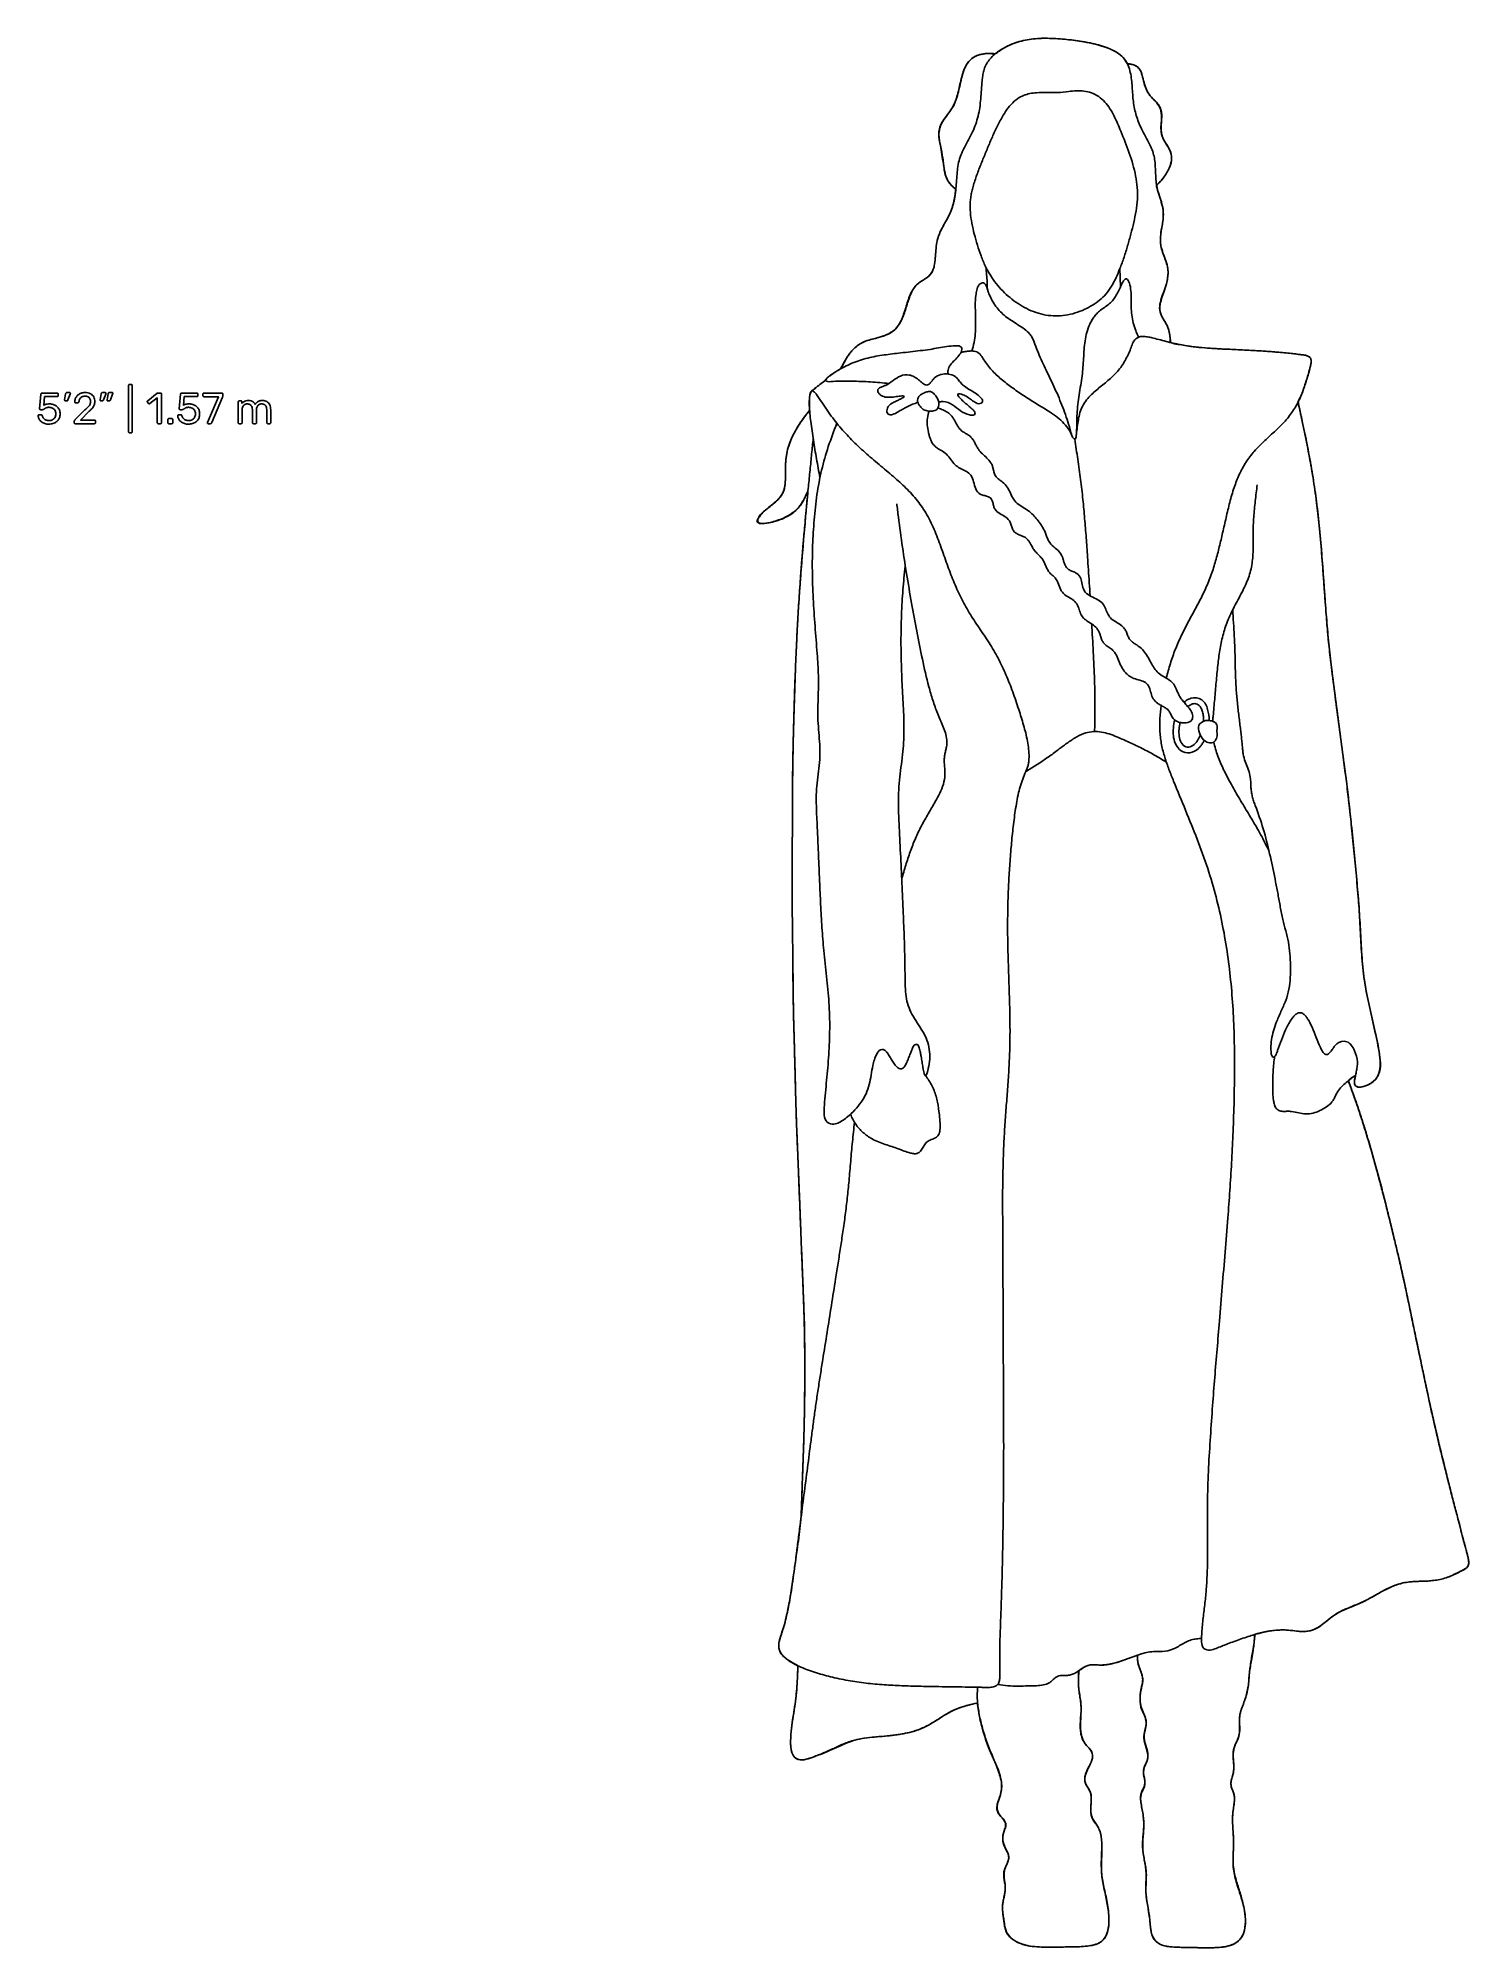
# Model space of a CAD drawing. Extents: x -26 to 147, y -1 to 230.
import ezdxf

# ---------------------------------------------------------------- set-up
doc = ezdxf.new("R2010")
doc.units = 0
doc.layers.get('0').update_dxf_attribs({"linetype": 'CONTINUOUS'})

msp = doc.modelspace()

# ---------------------------------------------------------------- linework, layer by layer
at = {"color": 5}
msp.add_lwpolyline([(105.550299, 226.921846)], close=True, dxfattribs=at)
at = {"color": 6}
for points in [[(86.602353, 210.260764)], [(80.878103, 185.186991)], [(116.214826, 147.358236)]]:
    msp.add_lwpolyline(points, close=True, dxfattribs=at)
msp.add_lwpolyline([(104.744221, 199.962365), (104.674998, 202.189601)], dxfattribs=at)
at = {"color": 7}
for points in [[(-25.759486, 185.251967), (-25.595445, 187.014092)], [(-25.463153, 187.146384), (-23.632236, 187.146384)], [(-23.510528, 187.024676), (-23.510528, 186.828884)], [(-22.732389, 186.305009), (-22.616236, 187.045842)], [(-22.467805, 187.199301), (-22.129139, 187.199301)], [(-22.060611, 187.024676), (-22.335778, 186.310301)], [(-18.440847, 186.305009), (-18.324695, 187.045842)], [(-18.176264, 187.199301), (-17.837597, 187.199301)], [(-17.76907, 187.024676), (-18.044236, 186.310301)], [(-17.61032, 186.305009), (-17.493903, 187.045842)], [(-17.345736, 187.199301), (-17.00707, 187.199301)], [(-16.938543, 187.024676), (-17.213709, 186.310301)], [(-15.017139, 182.462994), (-15.017139, 188.061578)], [(-14.900722, 188.183286), (-14.705195, 188.183286)], [(-14.583487, 188.061578), (-14.583487, 182.462994)], [(-12.704945, 186.220078), (-11.556653, 187.109078)], [(-11.41907, 187.146119), (-11.170362, 187.146119)], [(-11.048653, 187.024411), (-11.048653, 183.563661)], [(-8.906057, 185.251967), (-8.742016, 187.014092)], [(-8.609724, 187.146384), (-6.778807, 187.146384)], [(-6.657099, 187.024676), (-6.657099, 186.828884)], [(-6.032418, 186.823857), (-6.032418, 187.019384)], [(-5.91071, 187.146649), (-3.75171, 187.146649)], [(-3.630001, 187.019384), (-3.630001, 186.839467)], [(-25.822722, 184.505578), (-25.563695, 184.505578)], [(-25.38907, 185.135551), (-25.64307, 185.135551)], [(-23.632236, 186.712732), (-25.156236, 186.712732), (-25.251222, 185.648842)], [(-22.489236, 186.194149), (-22.653278, 186.194149)], [(-21.446514, 183.955774), (-20.293195, 185.104065)], [(-21.155207, 185.961315), (-21.409207, 185.961315)], [(-19.763499, 184.945051), (-20.805693, 183.886717), (-19.138818, 183.886717)], [(-18.197695, 186.194149), (-18.361736, 186.194149)], [(-17.367168, 186.194149), (-17.531209, 186.194149)], [(-12.604403, 185.886967), (-12.731403, 186.051009)], [(-11.54607, 183.563926), (-11.54607, 186.548426), (-12.43507, 185.865801)], [(-8.969293, 184.505578), (-8.710266, 184.505578)], [(-8.535641, 185.135551), (-8.789641, 185.135551)], [(-6.778807, 186.712732), (-8.302807, 186.712732), (-8.397793, 185.648842)], [(-5.49796, 183.558899), (-5.487376, 183.606524), (-4.16446, 186.702149), (-5.91071, 186.702149)], [(-3.672335, 186.633092), (-4.979376, 183.574509)], [(-1.788501, 183.563926), (-1.788501, 186.072176)], [(-1.666793, 186.193884), (-1.444543, 186.193884)], [(-1.328126, 186.072176), (-1.328126, 185.891994)], [(-1.311722, 185.050619), (-1.311722, 183.563661)], [(-0.057862, 183.563661), (-0.057862, 185.045328)], [(0.418388, 185.045328), (0.418388, 183.563661)], [(1.672249, 183.563926), (1.672249, 185.045592)], [(2.143207, 185.093217), (2.143207, 183.563926)], [(-25.928555, 184.399744), (-25.928555, 184.410328)], [(-21.578805, 183.563926), (-21.578805, 183.722676)], [(-19.138818, 183.442217), (-21.456568, 183.442217)], [(-19.017109, 183.765009), (-19.017109, 183.563926)], [(-14.705195, 182.341286), (-14.900722, 182.341286)], [(-11.170362, 183.441953), (-11.429653, 183.441953)], [(-10.281362, 183.563926), (-10.281362, 183.929051)], [(-10.159653, 184.056315), (-9.794528, 184.056315)], [(-9.794528, 183.442217), (-10.159653, 183.442217)], [(-9.67282, 183.929051), (-9.67282, 183.563926)], [(-9.075126, 184.399744), (-9.075126, 184.410328)], [(-5.127543, 183.442217), (-5.392126, 183.442217)], [(-1.43343, 183.441953), (-1.666264, 183.441953)], [(0.29668, 183.441953), (0.063847, 183.441953)], [(2.021499, 183.442217), (1.793957, 183.442217)]]:
    msp.add_lwpolyline(points, dxfattribs=at)
for points in [[(-22.716514, 186.222724)], [(-18.427618, 186.225369)], [(-17.597091, 186.225369)], [(-25.320013, 183.531911)], [(-21.544409, 183.476613)], [(-14.985389, 182.375682)], [(-11.51432, 183.476613)], [(-10.246966, 183.476613)], [(-8.466585, 183.531911)], [(-5.468855, 183.476613)], [(-1.754105, 183.476613)]]:
    msp.add_lwpolyline(points, close=True, dxfattribs=at)
at = {"color": 5}
for points, knots in [([(105.550299, 226.921846), (105.352705, 227.233007), (104.958887, 227.853172), (104.020638, 228.46423), (102.690272, 229.013456), (100.939815, 229.466429), (98.820355, 229.794832), (96.736565, 229.971693), (94.71106, 229.990648), (92.756865, 229.701382), (91.426123, 229.211704), (90.680617, 228.810427), (90.434112, 228.664373), (90.200101, 228.523225), (89.991728, 228.354247), (89.803816, 228.195536), (89.588753, 228.074476), (89.354174, 228.089159), (89.131921, 228.12626), (88.825215, 228.158384), (88.445117, 228.128473), (87.992551, 228.062897), (87.418989, 227.907848), (86.772536, 227.562499), (86.192919, 226.913274), (85.68996, 225.862158), (85.352666, 224.431027), (84.98374, 222.708889), (84.371806, 221.367627), (83.646, 220.489273), (83.155672, 219.827658), (82.841551, 219.108716), (82.788839, 218.384886), (82.857155, 217.720437), (83.025025, 216.911849), (83.189466, 215.943205), (83.347482, 214.814287), (83.496469, 213.889823), (83.687433, 213.186322), (83.916842, 212.711333), (84.157326, 212.392839), (84.34581, 212.194967), (84.450612, 212.094691), (84.549807, 211.9974), (84.665739, 211.913943), (84.769091, 211.83683), (84.873274, 211.748291), (84.86129, 211.617864), (84.838321, 211.504063), (84.789428, 211.269596), (84.753325, 210.926109), (84.665759, 210.470982), (84.538661, 209.885078), (84.311635, 209.186475), (83.94645, 208.396645), (83.539536, 207.67071), (83.145399, 206.977748), (82.821488, 206.288566), (82.577257, 205.495573), (82.466788, 204.605182), (82.402042, 203.647639), (82.320495, 202.811257), (82.162306, 202.11729), (81.907628, 201.577607), (81.467467, 201.127803), (80.911897, 200.779214), (80.335932, 200.405907), (79.622451, 199.687214), (79.095747, 198.43189), (78.651712, 196.859275), (78.125467, 195.471249), (77.248029, 194.533382), (76.274174, 194.063521), (75.363959, 193.803605), (74.553588, 193.597807), (73.874516, 193.383549), (73.249954, 193.082966), (72.71788, 192.675735), (72.269431, 192.210284), (71.914759, 191.743172), (71.62872, 191.301153), (71.394274, 190.897032), (71.201716, 190.535453), (71.047726, 190.23574), (70.867787, 190.017838), (70.643111, 189.875136), (70.415089, 189.741444), (70.203001, 189.608361), (69.966275, 189.452987), (69.705673, 189.274198), (69.428653, 189.060128), (69.229019, 188.835908), (69.069275, 188.644983), (68.910028, 188.515492), (68.734105, 188.389449), (68.548462, 188.252893), (68.359925, 188.108128), (68.121343, 187.911496), (67.810796, 187.690408), (67.453159, 187.416702), (67.239518, 187.045253), (67.195183, 186.665348), (67.174174, 186.314186), (67.171578, 185.994957), (67.184017, 185.71041), (67.200757, 185.460502), (67.215981, 185.213651), (67.152168, 184.972567), (66.996887, 184.780527), (66.777535, 184.526644), (66.523678, 184.180409), (66.222089, 183.76284), (65.842428, 183.192262), (65.403226, 182.457641), (64.953504, 181.535404), (64.596691, 180.575096), (64.382462, 179.57765), (64.299364, 178.565527), (64.282057, 177.652066), (64.289887, 176.834853), (64.260878, 176.119186), (64.144395, 175.452303), (63.882631, 174.879386), (63.52326, 174.420192), (63.027014, 173.95005), (62.411272, 173.456431), (61.725149, 172.886735), (61.262082, 172.388515), (60.990513, 172.011097), (60.867472, 171.795635), (60.88724, 171.50725), (61.171481, 171.378718), (61.459733, 171.378762), (62.182377, 171.444634), (63.319685, 171.676977), (64.774938, 172.319558), (65.817882, 173.156075), (66.397352, 174.007388), (66.731585, 174.689308), (66.915795, 175.159971), (67.008046, 175.395675)], [0, 0, 0, 0, 1.093956, 2.18033, 3.282813, 5.414911, 7.579226, 9.713993, 11.684573, 13.643223, 15.60949, 15.896008, 16.182593, 16.469241, 16.71473, 16.984796, 17.212394, 17.429071, 17.669364, 17.893686, 18.350616, 18.808181, 19.264769, 20.128768, 20.962889, 21.829736, 23.597753, 25.354853, 27.118117, 27.939867, 28.767979, 29.585889, 30.250171, 30.920607, 31.585559, 32.726451, 33.867518, 35.00578, 35.533511, 36.04813, 36.577874, 36.722786, 36.867796, 37.01297, 37.139514, 37.292822, 37.411195, 37.515953, 37.65727, 37.76803, 38.230995, 38.694078, 39.157005, 40.029456, 40.890624, 41.763338, 42.525444, 43.282109, 44.043296, 45.003522, 45.964803, 46.925048, 47.520509, 48.093428, 48.690038, 49.378358, 50.058517, 50.745539, 52.381845, 54.043731, 55.690107, 56.761815, 57.805431, 58.890093, 59.601616, 60.313603, 61.023654, 61.668094, 62.312556, 62.957435, 63.424423, 63.891457, 64.358389, 64.653897, 64.900806, 65.194954, 65.44521, 65.695397, 65.945613, 66.294654, 66.644037, 66.99185, 67.193011, 67.389294, 67.605016, 67.84277, 68.080464, 68.318165, 68.769607, 69.226287, 69.657559, 70.008656, 70.363424, 70.71486, 70.965298, 71.217595, 71.467002, 71.704468, 71.943975, 72.198663, 72.713916, 73.229243, 73.74461, 74.769339, 75.794493, 76.818964, 77.834915, 78.843861, 79.860876, 80.575303, 81.295242, 82.008869, 82.590281, 83.164926, 83.746968, 84.637863, 85.531829, 86.421697, 86.665925, 86.927834, 87.158772, 87.429688, 87.750627, 88.035549, 89.599027, 91.212847, 92.770757, 93.528736, 94.285532, 95.044729, 95.044729, 95.044729, 95.044729]), ([(131.736229, 142.357493), (131.574122, 143.58764), (131.249903, 146.04796), (130.767276, 149.739015), (130.32718, 153.006713), (129.97758, 155.857698), (129.737461, 158.292901), (129.51552, 161.034069), (129.304892, 164.08004), (129.060884, 167.427639), (128.797485, 170.624635), (128.462355, 173.665409), (128.050905, 176.546393), (127.64209, 178.938537), (127.279749, 180.847639), (126.993257, 182.279261), (126.753149, 183.407633), (126.574331, 184.235922), (126.456951, 184.764004), (126.370989, 185.206812), (126.273671, 185.560007), (126.200491, 185.822042), (126.190779, 186.102695), (126.301695, 186.361174), (126.433261, 186.611011), (126.565407, 186.876998), (126.671238, 187.16114), (126.78185, 187.455138), (126.932953, 187.887658), (127.117973, 188.460854), (127.331529, 189.175905), (127.50013, 189.777794), (127.641268, 190.26253), (127.72842, 190.63764), (127.773494, 191.008338), (127.716908, 191.37466), (127.432668, 191.603058), (126.98124, 191.705473), (126.393233, 191.795421), (125.684809, 191.880857), (124.211285, 192.039933), (121.967331, 192.225142), (118.950885, 192.369287), (116.47912, 192.480826), (114.557251, 192.618906), (113.180878, 192.759198), (112.162013, 192.955893), (111.440946, 193.064366), (111.094886, 193.119586), (110.752919, 193.254314), (110.723866, 193.559609), (110.719289, 193.817605), (110.708262, 194.132526), (110.633128, 194.466831), (110.538733, 194.83796), (110.359587, 195.329448), (110.020475, 195.897052), (109.595548, 196.57261), (109.395395, 197.442873), (109.600883, 198.389428), (109.947924, 199.350997), (110.268762, 200.21525), (110.446241, 200.99762), (110.506734, 201.689133), (110.419862, 202.47861), (110.132482, 203.327403), (109.770456, 204.246403), (109.521621, 205.239484), (109.572591, 206.288014), (109.756761, 207.33438), (109.934605, 208.378061), (109.876599, 209.428037), (109.599168, 210.425761), (109.38145, 211.164319), (109.196366, 211.666075), (109.112003, 211.91438), (109.056538, 212.176164), (109.205146, 212.362956), (109.361351, 212.498564), (109.586454, 212.703683), (109.820161, 213.002458), (110.097932, 213.374696), (110.37123, 213.813773), (110.635218, 214.320977), (110.845508, 214.908817), (110.961059, 215.61953), (110.759562, 216.420783), (110.281093, 217.171347), (109.789316, 217.936648), (109.595618, 218.851657), (109.645106, 219.779755), (109.735901, 220.70715), (109.542342, 221.631311), (108.962121, 222.362891), (108.315629, 222.992674), (107.827874, 223.775045), (107.570912, 224.637074), (107.402994, 225.341309), (107.239333, 225.876774), (107.075383, 226.229031), (106.806173, 226.540899), (106.422882, 226.742835), (105.990338, 226.851143), (105.696686, 226.898326), (105.550299, 226.921846)], [0, 0, 0, 0, 3.722348, 7.444776, 11.1674, 13.613964, 16.061314, 18.507799, 21.864159, 25.220958, 28.577302, 31.487025, 34.397049, 37.306615, 38.766653, 40.226523, 41.686518, 42.227552, 42.768566, 43.3096, 43.579851, 43.867207, 44.126091, 44.402102, 44.696289, 44.977039, 45.291204, 45.605328, 45.919519, 46.665514, 47.412045, 48.158285, 48.54025, 48.927471, 49.309595, 49.667505, 49.973772, 50.334337, 51.046735, 51.761297, 52.473758, 55.493507, 58.513412, 61.533645, 62.914681, 64.295687, 65.676374, 66.037358, 66.466792, 66.768024, 67.011719, 67.305562, 67.565537, 67.948551, 68.331547, 68.71444, 69.512676, 70.308746, 71.099958, 72.116514, 73.156551, 74.178609, 74.875525, 75.557689, 76.251471, 77.241105, 78.232893, 79.220524, 80.282272, 81.349489, 82.413599, 83.448391, 84.471527, 85.51096, 85.763984, 86.067778, 86.317311, 86.502957, 86.741971, 86.947769, 87.412244, 87.876916, 88.341193, 88.962229, 89.588497, 90.209016, 91.095161, 91.985003, 92.877975, 93.802709, 94.729161, 95.659983, 96.597272, 97.467551, 98.411794, 99.310302, 100.191895, 101.097294, 101.484416, 101.870139, 102.255216, 102.697083, 103.144511, 103.589272, 103.589272, 103.589272, 103.589272]), ([(67.008046, 175.395675), (66.911306, 174.33359), (66.717845, 172.209618), (66.442086, 169.022257), (66.18946, 165.942659), (65.971066, 162.969845), (65.791689, 160.103977), (65.633197, 157.100789), (65.49915, 153.960552), (65.385093, 150.68363), (65.293632, 147.60415), (65.216711, 144.72198), (65.160595, 142.037304), (65.133226, 139.000107), (65.126469, 135.610973), (65.11417, 131.869727), (65.098632, 128.526198), (65.101983, 125.580422), (65.128717, 123.032532), (65.163328, 120.395332), (65.186504, 117.66843), (65.208841, 114.852191), (65.271025, 111.710111), (65.368387, 108.242582), (65.467995, 104.448522), (65.546045, 101.220398), (65.630996, 98.558923), (65.721806, 96.464529), (65.77976, 95.068168), (65.808735, 94.37004)], [0, 0, 0, 0, 3.199443, 6.398286, 9.597774, 12.46921, 15.340612, 18.212042, 21.491173, 24.769755, 28.048701, 30.73366, 33.419343, 36.104351, 39.845465, 43.58676, 47.328148, 49.876156, 52.423993, 54.972178, 57.788436, 60.604993, 63.421083, 67.216326, 71.011663, 74.807183, 76.903513, 79.000017, 81.096209, 81.096209, 81.096209, 81.096209]), ([(133.120274, 104.767683), (133.088737, 104.63032), (133.021703, 104.338346), (132.951016, 103.914365), (133.047672, 103.491902), (133.376628, 103.336298), (133.679143, 103.344753), (134.030838, 103.409891), (134.424665, 103.527445), (134.846596, 103.722996), (135.508596, 104.132478), (136.138868, 105.139401), (136.134677, 106.59414), (135.80929, 108.510357), (135.284847, 110.915247), (134.59958, 113.806008), (134.069227, 116.739224), (133.817937, 119.714551), (133.669741, 122.699219), (133.497392, 125.733187), (133.224301, 128.807975), (132.922936, 131.929065), (132.631813, 134.822722), (132.346183, 137.48843), (132.05223, 139.924358), (131.841562, 141.546459), (131.736229, 142.357493)], [0, 0, 0, 0, 0.421848, 0.896662, 1.303504, 1.593496, 1.904186, 2.203188, 2.665453, 3.132774, 3.594913, 4.990792, 6.433384, 7.863516, 10.835397, 13.807544, 16.779466, 19.766006, 22.757225, 25.745738, 28.881414, 32.01701, 35.152712, 37.606145, 40.059776, 42.513309, 42.513309, 42.513309, 42.513309]), ([(106.801319, 34.770204), (106.792191, 34.688334), (106.765342, 34.447534), (106.82274, 34.101261), (106.868961, 33.649089), (107.042026, 33.19322), (107.250921, 32.671719), (107.421143, 32.145796), (107.432391, 31.607326), (107.324628, 31.100802), (107.190364, 30.586814), (107.10822, 30.043502), (107.090106, 29.4814), (107.12373, 28.817302), (107.359672, 28.084844), (107.731142, 27.316441), (107.872635, 26.588996), (107.771759, 26.009218), (107.663721, 25.570389), (107.556275, 25.087532), (107.565358, 24.547597), (107.699425, 23.986985), (107.860206, 23.484184), (107.996756, 23.026967), (108.066837, 22.599858), (108.008163, 22.134958), (107.805024, 21.677253), (107.582649, 21.198816), (107.476047, 20.700677), (107.547379, 20.232458), (107.645443, 19.804678), (107.715093, 19.341458), (107.604512, 18.859993), (107.364931, 18.418698), (107.182197, 17.974947), (107.148334, 17.519577), (107.185487, 17.096837), (107.276104, 16.561124), (107.397856, 15.91288), (107.523986, 15.144351), (107.583921, 14.371046), (107.536736, 13.601515), (107.45055, 12.842018), (107.391768, 12.092045), (107.415343, 11.356075), (107.49551, 10.637791), (107.718065, 9.684317), (107.861642, 8.449746), (107.781789, 6.958091), (107.806115, 5.686063), (107.983278, 4.655223), (108.135735, 3.850329), (108.255234, 3.089701), (108.310464, 2.372373), (108.377028, 1.706685), (108.509281, 0.967596), (108.899882, 0.216888), (109.69686, -0.25125), (110.552302, -0.423927), (111.418236, -0.494174), (112.264359, -0.515731), (113.136429, -0.523608), (114.033563, -0.549651), (114.956721, -0.569445), (115.903457, -0.56043), (116.880488, -0.518318), (117.87041, -0.360274), (118.688538, -0.017653), (119.22685, 0.487172), (119.532693, 1.007689), (119.787609, 1.805833), (119.86278, 2.895594), (119.690087, 4.203879), (119.333512, 5.583051), (118.863086, 7.019186), (118.419091, 8.577154), (118.297454, 9.947441), (118.361338, 11.069628), (118.392206, 11.943046), (118.380116, 12.834711), (118.308766, 13.741416), (118.258271, 14.666298), (118.264925, 15.503845), (118.363697, 16.243189), (118.461782, 16.888918), (118.519895, 17.468528), (118.454734, 17.969092), (118.311596, 18.372592), (118.121036, 18.807005), (118.042506, 19.336239), (118.16941, 19.899505), (118.3374, 20.423541), (118.422733, 20.951718), (118.422777, 21.46305), (118.380518, 21.965874), (118.340333, 22.466379), (118.342312, 22.962532), (118.401729, 23.474973), (118.588439, 23.975835), (118.846148, 24.457214), (119.105817, 25.093047), (119.15364, 25.925481), (119.086846, 26.876159), (119.152255, 27.74506), (119.405792, 28.465937), (119.652325, 29.079469), (119.883613, 29.737123), (120.054659, 30.446798), (120.192834, 31.19813), (120.270345, 32.230263), (120.404158, 33.530242), (120.66849, 35.087638), (120.891891, 36.188636), (120.913718, 36.870452), (120.917417, 37.07212), (120.955371, 37.291947), (121.169342, 37.349992), (121.359476, 37.389604), (121.636811, 37.438286), (121.958199, 37.529713), (122.358376, 37.61366), (122.868472, 37.710469), (123.494235, 37.788037), (124.234686, 37.818414), (125.067707, 37.791415), (125.983941, 37.672143), (126.99649, 37.584705), (128.081707, 37.778922), (129.072914, 38.405456), (130.003409, 39.194821), (130.892015, 39.847791), (131.768741, 40.250749), (132.540285, 40.557278), (133.307297, 40.858351), (134.045857, 41.205016), (134.760291, 41.583165), (135.667238, 42.098872), (136.775228, 42.723273), (138.157289, 43.335439), (139.653237, 43.65784), (141.185883, 43.692576), (142.729685, 43.763438), (143.995759, 44.058502), (144.956164, 44.462495), (145.666116, 44.805806), (146.266546, 45.099468), (146.707836, 45.45537), (146.80502, 45.899733), (146.734621, 46.398635), (146.604012, 46.977065), (146.428766, 47.617199), (146.194244, 48.469727), (145.91902, 49.538683), (145.581486, 50.819206), (145.203844, 52.257079), (144.789261, 53.853111), (144.344006, 55.60897), (143.909037, 57.332787), (143.488854, 59.02583), (143.089246, 60.689245), (142.708841, 62.319717), (142.346132, 63.916892), (141.999907, 65.480405), (141.622999, 67.252431), (141.210629, 69.231719), (140.752812, 71.416342), (140.31026, 73.526235), (139.887009, 75.562258), (139.479546, 77.52368), (139.09044, 79.370875), (138.709794, 81.101926), (138.338301, 82.716524), (137.944582, 84.38784), (137.531222, 86.116393), (137.093252, 87.901088), (136.628281, 89.731184), (136.136629, 91.606343), (135.618955, 93.526795), (135.105741, 95.38914), (134.583323, 97.189539), (134.043972, 98.925148), (133.585404, 100.333082), (133.219357, 101.416988), (132.953634, 102.179453), (132.735663, 102.780767), (132.573134, 103.22422), (132.466002, 103.508378), (132.381303, 103.76227), (132.295732, 103.943341), (132.249218, 104.101847), (132.382155, 104.268233), (132.578474, 104.432632), (132.847419, 104.605538), (133.030702, 104.714454), (133.120274, 104.767683)], [0, 0, 0, 0, 0.246342, 0.724558, 1.043927, 1.607691, 2.172896, 2.736139, 3.252825, 3.766261, 4.285388, 4.847007, 5.4096, 5.971449, 6.832866, 7.690707, 8.53921, 8.992169, 9.444817, 9.897626, 10.471452, 11.04515, 11.621319, 12.055487, 12.47674, 12.909853, 13.438484, 13.970075, 14.495328, 14.934564, 15.376411, 15.817652, 16.325062, 16.821184, 17.326323, 17.748301, 18.175921, 18.598084, 19.377524, 20.154954, 20.933915, 21.698112, 22.463232, 23.228208, 23.951863, 24.669172, 25.392105, 26.887653, 28.375816, 29.870758, 30.690156, 31.509761, 32.329488, 32.997716, 33.667696, 34.33523, 35.2496, 36.095717, 37.007756, 37.85303, 38.700543, 39.546327, 40.469373, 41.39303, 42.316126, 43.309728, 44.324003, 45.315025, 45.913161, 46.506237, 47.105841, 48.41348, 49.740903, 51.052287, 52.680655, 54.276916, 55.900962, 56.775334, 57.648342, 58.522529, 59.448708, 60.376045, 61.301697, 61.955458, 62.610878, 63.263817, 63.693836, 64.112494, 64.54355, 65.116835, 65.677745, 66.257899, 66.770093, 67.27411, 67.787929, 68.283988, 68.779611, 69.275189, 69.822544, 70.369542, 70.915933, 71.867236, 72.82825, 73.787645, 74.448499, 75.111109, 75.77343, 76.536996, 77.298882, 78.062229, 79.639878, 81.218045, 82.799633, 83.00727, 83.249125, 83.427622, 83.603581, 83.845797, 84.032999, 84.441437, 84.849942, 85.25835, 85.999227, 86.738846, 87.479795, 88.496057, 89.510877, 90.51988, 91.737401, 92.969661, 94.194355, 95.024221, 95.855868, 96.686308, 97.495175, 98.301914, 99.110782, 100.624993, 102.117535, 103.627141, 105.177939, 106.710727, 108.258283, 109.042245, 109.834948, 110.618394, 111.065399, 111.462996, 111.912207, 112.575026, 113.240441, 113.903282, 115.22758, 116.551788, 117.876087, 119.687487, 121.498766, 123.31037, 125.021035, 126.731946, 128.442547, 130.043782, 131.645454, 133.246666, 135.478743, 137.710821, 139.942898, 141.946164, 143.949467, 145.9528, 147.609323, 149.266604, 150.923099, 152.760513, 154.598458, 156.435997, 158.42517, 160.414027, 162.402971, 164.220398, 166.037724, 167.855173, 168.66242, 169.469886, 170.277285, 170.581651, 170.886017, 171.190383, 171.377402, 171.499282, 171.652035, 171.961413, 172.289018, 172.60215, 172.60215, 172.60215, 172.60215]), ([(65.808735, 94.37004), (65.866922, 92.904817), (65.983294, 89.974372), (66.158206, 85.578719), (66.305036, 81.846744), (66.4301, 78.778879), (66.521149, 76.374531), (66.592473, 73.706596), (66.622592, 70.775139), (66.616674, 67.580733), (66.590685, 64.477924), (66.528643, 61.466691), (66.433245, 58.547949), (66.330633, 56.106609), (66.284266, 54.139168), (66.258275, 52.648591), (66.172557, 51.161347), (66.001561, 49.684231), (65.79838, 48.212988), (65.509953, 46.225579), (65.188452, 43.713543), (64.70197, 40.699812), (64.178185, 38.407001), (63.640175, 36.864461), (63.420657, 35.960716), (63.57945, 35.199046), (63.909288, 34.760933), (64.168515, 34.504491), (64.440458, 34.290299), (64.709735, 34.104193), (64.974098, 33.944594), (65.199515, 33.81149), (65.398167, 33.722148), (65.553197, 33.657011), (65.70835, 33.574218), (65.804084, 33.410156), (65.789628, 33.212375), (65.741682, 32.623016), (65.730951, 31.628021), (65.617595, 30.25351), (65.456035, 28.842371), (65.217384, 27.399832), (64.994096, 25.914194), (64.900142, 24.705374), (64.913645, 23.779697), (65.015184, 23.156059), (65.260079, 22.451133), (66.09178, 21.975793), (67.052788, 22.250807), (68.103519, 22.646292), (69.299868, 23.128583), (70.604814, 23.744256), (71.938684, 24.331058), (73.366156, 24.701642), (74.83778, 24.867002), (76.238346, 24.982719), (77.560582, 25.125775), (78.80119, 25.318073), (80.07414, 25.631141), (81.324587, 26.174729), (82.538983, 26.893978), (83.687402, 27.66624), (84.896575, 28.286016), (86.16565, 28.686205), (87.02535, 28.885223), (87.458467, 28.985488)], [0, 0, 0, 0, 4.399134, 8.798264, 13.197397, 15.603714, 18.009512, 20.415556, 23.610127, 26.803935, 29.998718, 32.918743, 35.83929, 38.759511, 40.248954, 41.743145, 43.231804, 44.715753, 46.202648, 47.687499, 50.7405, 53.79848, 56.848993, 57.769885, 58.705858, 59.611448, 59.974927, 60.339395, 60.703075, 61.011953, 61.320813, 61.629485, 61.796411, 61.973089, 62.136169, 62.3146, 62.504146, 62.717862, 64.097894, 65.477263, 66.857068, 68.356821, 69.863498, 71.362558, 71.990412, 72.632618, 73.260544, 74.167899, 75.164225, 76.126802, 77.572753, 79.017645, 80.46066, 81.935845, 83.420135, 84.897989, 86.152933, 87.408846, 88.662861, 90.073932, 91.480241, 92.892654, 94.225043, 95.538768, 96.872616, 96.872616, 96.872616, 96.872616]), ([(87.458467, 28.985488), (87.548553, 28.362861), (87.729229, 27.11412), (88.223787, 25.28757), (88.79186, 23.591854), (89.501552, 22.056078), (90.141958, 20.610018), (90.415676, 19.435738), (90.393479, 18.661602), (90.335897, 18.288703), (90.224514, 17.849902), (90.034459, 17.349542), (89.843735, 16.772258), (89.773781, 16.188139), (89.964428, 15.675086), (90.282667, 15.28883), (90.668382, 14.905194), (90.941507, 14.341843), (90.750659, 13.708466), (90.541263, 13.16858), (90.496959, 12.609787), (90.577401, 12.118029), (90.739432, 11.623466), (90.993601, 11.152229), (91.248832, 10.653248), (91.265128, 10.068019), (91.031084, 9.538003), (90.780351, 9.014754), (90.61943, 8.453976), (90.654723, 7.881897), (90.755762, 7.334048), (90.836978, 6.797076), (90.812411, 6.273329), (90.726169, 5.775921), (90.602129, 5.255917), (90.507642, 4.701994), (90.484528, 4.109317), (90.571523, 3.339047), (90.67765, 2.406758), (90.908958, 1.293272), (91.650967, 0.398595), (92.682683, -0.105923), (93.790618, -0.376823), (94.870957, -0.476458), (95.897667, -0.50576), (96.87024, -0.495044), (97.842161, -0.467166), (98.815375, -0.457442), (99.788147, -0.439065), (100.714626, -0.377248), (101.580524, -0.235187), (102.366078, 0.07647), (103.030138, 0.783799), (103.330062, 1.836177), (103.367494, 3.012358), (103.260702, 4.11872), (103.098709, 5.135961), (102.893723, 6.077336), (102.675062, 6.997432), (102.511138, 7.911103), (102.431297, 8.818335), (102.405495, 9.941774), (102.49808, 11.291513), (102.507104, 12.862812), (102.059935, 14.067447), (101.506793, 14.771003), (101.230642, 15.290164), (101.119525, 15.895619), (101.157912, 16.539837), (101.20253, 17.205112), (101.211841, 17.849638), (101.015487, 18.432959), (100.702075, 18.910346), (100.444302, 19.379006), (100.395324, 19.877071), (100.501658, 20.314052), (100.687041, 20.795254), (100.953729, 21.321366), (101.235355, 21.911293), (101.431981, 22.548112), (101.262074, 23.208178), (100.813213, 23.678139), (100.166325, 24.366117), (99.820191, 25.648117), (99.919185, 27.194845), (100.019813, 28.517894), (99.879297, 29.569295), (99.743367, 30.372212), (99.674084, 31.047692), (99.667368, 31.588448), (99.666922, 31.990864), (99.682495, 32.327299), (99.684698, 32.590291), (99.698996, 32.783734), (99.799072, 32.957968), (99.966454, 33.085068), (100.151417, 33.200746), (100.428608, 33.370006), (100.811932, 33.550329), (101.338483, 33.619814), (101.936841, 33.581444), (102.617785, 33.562278), (103.368803, 33.655233), (104.16849, 33.838564), (105.01416, 34.10999), (105.907053, 34.441676), (106.503271, 34.660709), (106.801319, 34.770204)], [0, 0, 0, 0, 1.885658, 3.781875, 5.66773, 7.243568, 8.851982, 10.417383, 10.794666, 11.169565, 11.547009, 12.150842, 12.772411, 13.375346, 13.869485, 14.366181, 14.863729, 15.515406, 16.104653, 16.768819, 17.264019, 17.760156, 18.256514, 18.816545, 19.368018, 19.919146, 20.501662, 21.084748, 21.667232, 22.224652, 22.784095, 23.342629, 23.847577, 24.348866, 24.855547, 25.451324, 26.031822, 26.627924, 27.771987, 28.860289, 29.979535, 31.11251, 32.251512, 33.387773, 34.360227, 35.332589, 36.305081, 37.277212, 38.25224, 39.224005, 40.059694, 40.881126, 41.710008, 42.870198, 44.070722, 45.234365, 46.19801, 47.160037, 48.123631, 49.035341, 49.941661, 50.853284, 52.402588, 54.004492, 55.534371, 56.128297, 56.687906, 57.279146, 57.947591, 58.617661, 59.285356, 59.863027, 60.428883, 61.001745, 61.444014, 61.89291, 62.338693, 62.990521, 63.658504, 64.30831, 64.942051, 65.587341, 66.235098, 67.761117, 69.357392, 70.903557, 71.717791, 72.53139, 73.34826, 73.750663, 74.153264, 74.555764, 74.759431, 74.944889, 75.129398, 75.340958, 75.568451, 75.785097, 76.315703, 76.824353, 77.358064, 78.114087, 78.863908, 79.620754, 80.572868, 81.525822, 82.478387, 82.478387, 82.478387, 82.478387])]:
    msp.add_open_spline(points, degree=3, knots=knots, dxfattribs=at)
at = {"color": 6}
for points, knots in [([(70.960018, 190.057211), (71.168834, 190.466082), (71.586729, 191.28434), (72.380628, 192.41814), (73.484597, 193.286544), (74.816569, 193.676793), (76.144291, 193.977258), (77.435604, 194.588525), (78.294467, 195.782861), (78.777146, 197.15087), (79.111082, 198.294541), (79.439459, 199.149936), (79.734558, 199.734043), (80.13507, 200.244993), (80.647958, 200.620839), (81.177611, 200.940484), (81.685234, 201.299626), (82.05214, 201.805166), (82.239853, 202.391208), (82.351967, 203.102496), (82.418175, 203.931576), (82.488118, 204.86813), (82.634479, 205.755548), (82.931298, 206.556526), (83.305416, 207.271969), (83.708069, 207.953678), (84.072407, 208.638136), (84.368115, 209.339365), (84.611302, 210.150075), (84.781376, 211.068798), (84.900188, 212.080343), (84.973895, 213.070689), (85.040003, 214.03256), (85.166255, 214.964694), (85.452263, 215.900438), (85.902824, 216.808873), (86.400384, 217.730041), (86.881884, 218.652612), (87.270853, 219.607833), (87.561745, 220.589023), (87.761725, 221.613198), (87.877715, 222.671922), (87.953133, 223.753753), (88.010211, 224.680918), (88.088497, 225.450721), (88.210108, 226.057601), (88.502487, 226.881988), (89.197045, 227.81109), (90.315773, 228.649033), (91.739449, 229.366663), (93.464461, 229.856388), (95.445102, 230.019364), (97.457952, 229.909328), (99.507573, 229.696477), (101.571687, 229.34415), (103.213624, 228.84456), (104.37739, 228.251049), (105.096621, 227.666992), (105.761046, 226.658592), (106.090796, 225.183744), (106.18498, 223.430688), (106.304987, 221.966264), (106.579996, 220.845457), (106.839887, 220.036705), (107.189828, 219.196439), (107.638785, 218.336052), (108.1258, 217.429629), (108.676468, 216.33397), (108.966786, 214.929432), (108.957671, 213.328173), (109.099034, 211.952647), (109.465393, 210.8696), (109.747322, 210.0071), (109.924633, 209.1478), (109.909412, 208.307222), (109.795435, 207.514893), (109.661573, 206.768929), (109.570603, 206.061373), (109.550151, 205.389852), (109.646881, 204.675137), (109.891256, 203.945899), (110.182505, 203.18721), (110.497016, 202.226881), (110.495245, 200.997209), (110.08415, 199.658524), (109.700854, 198.606969), (109.49531, 197.792651), (109.448073, 197.231522), (109.570173, 196.670331), (109.846551, 196.160893), (110.160074, 195.669667), (110.449396, 195.133864), (110.633481, 194.528548), (110.74737, 193.88567), (110.775799, 193.451493), (110.789987, 193.234801)], [0, 0, 0, 0, 1.376969, 2.755674, 4.124439, 5.491809, 6.869988, 8.229996, 9.658486, 11.13759, 12.577819, 13.231156, 13.883878, 14.535592, 15.15608, 15.777667, 16.396621, 17.006379, 17.61216, 18.225327, 19.164815, 20.105723, 21.044191, 21.850809, 22.656103, 23.463707, 24.226214, 24.980457, 25.742724, 26.760712, 27.778962, 28.797247, 29.739451, 30.671914, 31.612591, 32.659331, 33.707739, 34.755246, 35.779084, 36.796486, 37.820698, 38.90518, 39.989467, 41.074031, 41.691949, 42.309412, 42.926568, 44.303359, 45.707212, 47.090492, 49.067214, 51.043787, 53.024616, 55.107479, 57.223731, 59.301324, 60.224222, 61.129485, 62.047127, 63.791977, 65.572774, 67.331897, 68.181116, 69.029319, 69.878426, 70.908181, 71.938487, 72.96813, 74.575432, 76.173773, 77.778377, 78.686748, 79.595678, 80.502923, 81.301776, 82.103262, 82.90323, 83.575372, 84.241948, 84.912965, 85.726568, 86.541275, 87.354884, 88.744862, 90.136934, 91.540304, 92.102761, 92.653014, 93.213928, 93.796667, 94.38137, 94.965144, 95.615804, 96.269232, 96.920279, 96.920279, 96.920279, 96.920279]), ([(84.857597, 211.736551), (84.703527, 211.869402), (84.397258, 212.13349), (83.989606, 212.588106), (83.664185, 213.183358), (83.486915, 213.908985), (83.382231, 214.707636), (83.278213, 215.747363), (82.979684, 216.981267), (82.708593, 218.473395), (83.077837, 219.757088), (83.730756, 220.588968), (84.242662, 221.253045), (84.696313, 221.995816), (85.001143, 222.840735), (85.229949, 223.732796), (85.438417, 224.693905), (85.672074, 225.714768), (86.058677, 226.760482), (86.732729, 227.572483), (87.5923, 227.989327), (88.438786, 228.153801), (89.051522, 228.153115), (89.406583, 228.117381), (89.5141, 228.104097), (89.585419, 228.092951), (89.621064, 228.08738)], [0, 0, 0, 0, 0.610183, 1.212951, 1.821299, 2.624216, 3.436131, 4.240062, 5.753394, 7.250225, 8.734242, 9.573943, 10.412434, 11.251772, 12.171544, 13.093964, 14.014656, 15.12142, 16.23608, 17.334278, 18.185198, 19.049519, 19.903426, 20.011822, 20.12014, 20.228366, 20.228366, 20.228366, 20.228366]), ([(105.550299, 226.921846), (105.751097, 226.888085), (106.146161, 226.82166), (106.727952, 226.61623), (107.16727, 226.13302), (107.380395, 225.500075), (107.530189, 224.832302), (107.665675, 224.24256), (107.854386, 223.760895), (108.062786, 223.380666), (108.358227, 222.98294), (108.753879, 222.587047), (109.187313, 222.145356), (109.654293, 221.467243), (109.769115, 220.416117), (109.593371, 219.232878), (109.713737, 218.042452), (110.303242, 217.119969), (110.843256, 216.243404), (110.962939, 215.185393), (110.610529, 214.193166), (110.084645, 213.297083), (109.60553, 212.726466), (109.299619, 212.410854), (109.19709, 212.310215), (109.126716, 212.245259), (109.091519, 212.212772)], [0, 0, 0, 0, 0.612052, 1.204198, 1.81068, 2.492749, 3.184312, 3.868975, 4.303336, 4.73192, 5.166058, 5.784749, 6.407909, 7.024757, 8.216586, 9.441844, 10.648296, 11.683277, 12.689225, 13.714922, 14.743744, 15.792883, 16.824406, 16.968021, 17.11163, 17.255318, 17.255318, 17.255318, 17.255318]), ([(86.602353, 210.260764), (86.592528, 209.820297), (86.572865, 208.938812), (86.778374, 207.629083), (87.087649, 206.322687), (87.450727, 205.006434), (87.88363, 203.688105), (88.549433, 202.091709), (89.650502, 200.323574), (91.34844, 198.593542), (93.372385, 197.241708), (95.673609, 196.436231), (98.128838, 196.415024), (100.017076, 197.017286), (101.359903, 197.730743), (102.234809, 198.332819), (103.030747, 199.094835), (103.686342, 200.027911), (104.22301, 201.07248), (104.708463, 202.24827), (105.174891, 203.536105), (105.611983, 204.937753), (105.993576, 206.338242), (106.348678, 207.729845), (106.63779, 209.120046), (106.865087, 210.999347), (106.64673, 213.387536), (105.852563, 216.12794), (104.879695, 218.50624), (103.99614, 220.611403), (102.978267, 222.351308), (101.584156, 223.355872), (100.331544, 223.619716), (99.403037, 223.67254), (98.360165, 223.524517), (97.191585, 223.399209), (95.890861, 223.435592), (94.759106, 223.433964), (93.801505, 223.317518), (93.03564, 223.097082), (92.244357, 222.683512), (91.50659, 222.01584), (90.858027, 221.149508), (90.243639, 220.107512), (89.635642, 218.917555), (89.042221, 217.578744), (88.487876, 216.218986), (87.925174, 214.857472), (87.374983, 213.485106), (87.084141, 212.543414), (86.938877, 212.073075)], [0, 0, 0, 0, 1.319321, 2.640293, 3.961071, 5.347815, 6.734995, 8.121327, 10.529917, 12.931134, 15.340882, 17.776072, 20.136024, 22.575115, 23.634003, 24.693518, 25.751071, 26.921413, 28.096069, 29.268221, 30.735574, 32.203914, 33.671456, 35.08987, 36.511964, 37.929226, 40.755249, 43.626897, 46.464171, 48.457566, 50.482796, 52.445988, 53.370336, 54.296208, 55.221073, 56.523259, 57.817277, 59.11993, 59.915351, 60.703383, 61.497681, 62.572732, 63.655811, 64.734395, 66.198377, 67.662333, 69.12628, 70.603387, 72.082729, 73.558892, 73.558892, 73.558892, 73.558892]), ([(86.938877, 212.073075), (86.886253, 211.874828), (86.781012, 211.478362), (86.663789, 210.873359), (86.622835, 210.465), (86.602353, 210.260764)], [0, 0, 0, 0, 0.615284, 1.230479, 1.846014, 1.846014, 1.846014, 1.846014]), ([(88.659864, 199.653367), (88.65301, 199.950849), (88.639318, 200.545184), (88.580955, 201.435622), (88.520158, 202.027015), (88.489725, 202.323043)], [0, 0, 0, 0, 0.892613, 1.783341, 2.67607, 2.67607, 2.67607, 2.67607]), ([(99.44282, 182.393463), (99.445795, 182.770173), (99.451741, 183.523324), (99.488658, 184.652838), (99.582057, 185.79126), (99.744914, 186.933684), (99.929315, 188.083988), (100.172277, 189.540828), (100.281184, 191.333464), (100.394855, 193.428954), (100.787575, 194.99235), (101.27818, 195.941935), (101.586642, 196.407897), (101.974368, 196.861763), (102.469224, 197.258571), (103.024711, 197.62829), (103.554486, 198.028859), (103.984018, 198.527821), (104.317875, 199.083616), (104.574329, 199.593052), (104.771783, 200.045802), (104.95552, 200.427869), (105.124307, 200.75312), (105.463762, 201.025353), (105.715389, 200.717314), (105.880832, 200.237256), (106.023287, 199.475321), (106.043336, 198.528191), (106.02593, 197.560555), (106.078709, 196.588077), (106.251405, 195.613045), (106.485505, 194.896863), (106.688902, 194.417745), (106.80423, 194.157882), (106.882076, 193.985078), (106.921, 193.898676)], [0, 0, 0, 0, 1.130154, 2.259506, 3.38962, 4.554848, 5.720217, 6.885272, 8.983128, 11.100076, 13.184611, 13.742363, 14.300579, 14.858022, 15.525651, 16.194419, 16.862342, 17.510055, 18.154478, 18.804107, 19.217714, 19.641799, 20.05629, 20.383373, 20.668731, 21.029716, 21.976231, 22.933699, 23.882327, 24.876298, 25.851224, 26.844127, 27.128424, 27.412718, 27.697014, 27.697014, 27.697014, 27.697014]), ([(86.802933, 192.211467), (86.896632, 192.555546), (87.08391, 193.24327), (87.210117, 194.307054), (87.261922, 195.413863), (87.229773, 196.56314), (87.197588, 197.747916), (87.215916, 198.757667), (87.402969, 199.593009), (87.546859, 200.230183), (88.201471, 200.593413), (88.538343, 200.117392), (88.66964, 199.703292), (88.807226, 199.214293), (89.021312, 198.745175), (89.278547, 198.245746), (89.626779, 197.690673), (90.090468, 197.104689), (90.695949, 196.522351), (91.38832, 195.994929), (92.161041, 195.522545), (92.951626, 195.024741), (93.581189, 194.522045), (93.988387, 193.999452), (94.22984, 193.53276), (94.487258, 192.849772), (94.816761, 191.973675), (95.273166, 190.926203), (95.959236, 189.499387), (96.842707, 187.681729), (97.80308, 185.413115), (98.369224, 183.748081), (98.662747, 182.733425), (98.761156, 182.396661), (98.826667, 182.172138), (98.859428, 182.059858)], [0, 0, 0, 0, 1.068484, 2.135619, 3.20464, 4.391369, 5.581443, 6.766727, 7.399721, 8.151217, 8.703935, 9.116984, 9.639243, 10.063407, 10.624772, 11.186106, 11.74734, 12.588266, 13.42059, 14.261022, 15.194112, 16.135424, 17.066413, 17.590724, 18.110583, 18.636176, 19.779633, 20.918518, 22.062277, 24.529158, 26.980803, 29.447954, 29.798839, 30.14961, 30.500495, 30.500495, 30.500495, 30.500495]), ([(85.471014, 192.068017), (85.647995, 192.09603), (86.00479, 192.152504), (86.539726, 192.219492), (87.121138, 192.237454), (87.70688, 191.966917), (88.091055, 191.425799), (88.582924, 190.593828), (89.43129, 189.607737), (90.635672, 188.549468), (91.968331, 187.54888), (93.398411, 186.58656), (94.919262, 185.65263), (96.246614, 184.832617), (97.332791, 184.068411), (98.124063, 183.294584), (98.598089, 182.621989), (98.843461, 182.053892), (98.952909, 181.801386), (99.223131, 181.481656), (99.362311, 181.759421), (99.385385, 181.956348), (99.443085, 182.408758), (99.526772, 183.049784), (99.635076, 183.922697), (99.822541, 184.781985), (100.156798, 185.594531), (100.635166, 186.330951), (101.39539, 187.152323), (102.453791, 188.012187), (103.70058, 189.016911), (104.626452, 189.989826), (105.205022, 190.885219), (105.575173, 191.589145), (105.887231, 192.281211), (106.122584, 192.961357), (106.40555, 193.592844), (106.973619, 193.97523), (107.589163, 193.985935), (108.151056, 193.906496), (108.816352, 193.747898), (109.58315, 193.554311), (110.457271, 193.316913), (111.567845, 193.042981), (112.929342, 192.798932), (114.539085, 192.610602), (116.296392, 192.498212), (118.195313, 192.412958), (120.233988, 192.309252), (121.89111, 192.218526), (123.165805, 192.128522), (124.058599, 192.051988), (124.909031, 191.959944), (125.721876, 191.886332), (126.495234, 191.794243), (127.135472, 191.707329), (127.642383, 191.491207), (127.778197, 191.082768), (127.714659, 190.555658), (127.563038, 189.887804), (127.323693, 189.108833), (126.990392, 188.056885), (126.538233, 186.746499), (125.783916, 185.246329), (124.759511, 183.858136), (123.491538, 182.62255), (122.153446, 181.403288), (120.886718, 180.16747), (119.845426, 178.792018), (119.049325, 177.314412), (118.419235, 175.687518), (117.919569, 173.942116), (117.485301, 172.110269), (117.084583, 170.317835), (116.676694, 168.575238), (116.239805, 166.887233), (115.714311, 165.18701), (115.025229, 163.508487), (114.197624, 161.856561), (113.31873, 160.250147), (112.462238, 158.649825), (111.683529, 157.026823), (111.12785, 155.629308), (110.756437, 154.48103), (110.501941, 153.60775), (110.348987, 153.021065), (110.272482, 152.727613)], [0, 0, 0, 0, 0.537308, 1.083215, 1.620369, 2.262437, 2.916477, 3.574553, 5.17165, 6.781321, 8.38211, 10.166933, 11.950796, 13.735659, 14.847898, 15.928829, 17.033468, 17.315862, 17.737621, 18.001976, 18.183892, 18.451788, 18.652345, 19.530587, 20.407606, 21.285146, 22.162111, 23.027306, 23.905139, 25.50829, 27.111135, 28.711562, 29.506625, 30.301752, 31.097056, 31.778065, 32.470059, 33.131937, 33.694485, 34.275404, 34.83776, 35.743365, 36.649002, 37.554761, 39.174242, 40.794447, 42.414497, 44.455701, 46.497108, 48.538387, 49.434391, 50.330555, 51.226617, 51.999682, 52.781588, 53.553164, 53.968213, 54.325387, 54.745526, 55.557462, 56.376404, 57.189681, 58.868552, 60.529699, 62.206199, 64.017451, 65.830066, 67.641291, 69.316796, 70.983143, 72.659836, 74.541142, 76.425268, 78.307346, 80.051218, 81.794087, 83.53768, 85.385466, 87.229836, 89.077918, 90.878942, 92.674562, 94.475694, 95.385297, 96.294367, 97.204114, 97.204114, 97.204114, 97.204114]), ([(76.806451, 188.288269), (76.059339, 188.363349), (74.56682, 188.513337), (72.311266, 188.581383), (70.726696, 188.593978), (69.743703, 188.515505), (69.461473, 188.495437), (69.09788, 188.599043), (69.238988, 188.922646), (69.451829, 189.076841), (69.882536, 189.400302), (70.508423, 189.826019), (71.391721, 190.309802), (72.603351, 190.890471), (74.205751, 191.417579), (76.197382, 191.756199), (77.926718, 191.952428), (79.383616, 192.119523), (80.564638, 192.25827), (81.691119, 192.402612), (82.758474, 192.591853), (83.77086, 192.773556), (84.556813, 192.848236), (85.096362, 192.850823), (85.397159, 192.811536), (85.625708, 192.56395), (85.573833, 192.224612), (85.418768, 191.936089), (85.153676, 191.54383), (84.726292, 191.102338), (84.193706, 190.589644), (83.922205, 190.078675), (83.903861, 189.733585), (83.911174, 189.576239), (83.9194, 189.471453), (83.923502, 189.419191)], [0, 0, 0, 0, 2.252829, 4.500522, 6.752844, 7.042277, 7.414333, 7.678171, 7.910097, 8.240965, 8.507748, 9.510273, 10.519452, 11.522202, 13.540116, 15.552152, 17.572944, 18.761987, 19.951362, 21.140543, 22.168347, 23.202226, 24.2284, 24.52437, 24.829441, 25.109911, 25.425519, 25.776704, 26.100502, 26.839749, 27.611598, 28.328635, 28.48579, 28.64384, 28.801101, 28.801101, 28.801101, 28.801101]), ([(80.295128, 185.991396), (80.069691, 185.930402), (79.617605, 185.808084), (78.985257, 185.499462), (78.40617, 185.194053), (77.8379, 184.832783), (77.331896, 184.534063), (76.695111, 184.468366), (76.51893, 184.860494), (76.544154, 185.159977), (76.641008, 185.459043), (76.842973, 185.705931), (77.104813, 185.895219), (77.410246, 186.061646), (77.739864, 186.216382), (78.117216, 186.390316), (78.360034, 186.508206), (78.709475, 186.74098), (78.40478, 186.807551), (78.064171, 186.763788), (77.449503, 186.684313), (76.727049, 186.590542), (76.102782, 186.684482), (75.719058, 186.949076), (75.484961, 187.166306), (75.36212, 187.526099), (75.666405, 187.805516), (76.00975, 187.941205), (76.605992, 188.142566), (77.285903, 188.634766), (78.140775, 189.281596), (79.112174, 189.417129), (79.840985, 189.120509), (80.352559, 188.746502), (80.74277, 188.416808), (81.050628, 188.186241), (81.29848, 188.074371), (81.599872, 188.154633), (81.831644, 188.40409), (82.043819, 188.701401), (82.385651, 189.116117), (83.06333, 189.417854), (83.940737, 189.495371), (84.711131, 189.248943), (85.161783, 188.768797), (85.478493, 188.324523), (85.935271, 187.883997), (86.557687, 187.533765), (87.226753, 187.12345), (87.730745, 186.739442), (88.025724, 186.412679), (88.15008, 186.124433), (87.924069, 185.870559), (87.599592, 185.832158), (87.291436, 185.953744), (86.931794, 186.184024), (86.515833, 186.495331), (85.96376, 186.842703), (85.567464, 187.020437), (85.043486, 187.081814), (85.150717, 186.74536), (85.371016, 186.52828), (85.673619, 186.21542), (86.031942, 185.902122), (86.358999, 185.602599), (86.690159, 185.338203), (86.964155, 185.080255), (87.220994, 184.816063), (87.135742, 184.440703), (86.79189, 184.46394), (86.220608, 184.525222), (85.384146, 184.990404), (84.507724, 185.764367), (83.667095, 186.121941), (83.142674, 186.1085), (82.94707, 186.085141), (82.818201, 186.060171), (82.753799, 186.047692)], [0, 0, 0, 0, 0.699138, 1.402036, 2.101758, 2.669318, 3.401181, 3.947225, 4.235883, 4.550518, 4.84396, 5.164118, 5.4875, 5.809672, 6.202728, 6.596848, 6.989785, 7.226706, 7.386555, 7.658697, 8.382502, 9.159954, 9.880444, 10.192428, 10.542869, 10.84409, 11.190842, 11.620455, 11.98253, 13.062076, 14.115951, 15.173522, 15.809548, 16.432263, 17.070518, 17.33858, 17.592281, 17.851958, 18.211047, 18.588534, 18.95565, 19.807501, 20.714869, 21.571199, 22.11301, 22.659421, 23.211356, 23.998261, 24.789755, 25.575323, 25.869935, 26.132586, 26.413924, 26.733497, 27.062648, 27.387628, 28.01285, 28.63884, 29.263096, 29.546869, 29.747896, 30.06546, 30.543715, 31.022999, 31.501145, 31.873645, 32.287659, 32.652737, 32.905778, 33.211534, 33.514578, 34.703949, 35.912446, 37.088263, 37.28496, 37.481907, 37.678661, 37.678661, 37.678661, 37.678661]), ([(68.444217, 176.964037), (68.306789, 177.708791), (68.031754, 179.199264), (67.65671, 181.441308), (67.401566, 183.26833), (67.229398, 184.675747), (67.153253, 185.661671), (67.172895, 186.425064), (67.236716, 186.954393), (67.280726, 187.256319), (67.574928, 187.454181), (67.841479, 187.229929), (68.023941, 186.994772), (68.361787, 186.493745), (68.853025, 185.790168), (69.480987, 184.829273), (70.137822, 183.922023), (70.83199, 183.076521), (71.537338, 182.276177), (72.539885, 181.215964), (73.889177, 179.947958), (75.5981, 178.495999), (77.280987, 177.107675), (78.861081, 175.693441), (80.256325, 174.174236), (81.4525, 172.415779), (82.374428, 170.432374), (83.156138, 168.330729), (83.868481, 166.238582), (84.652742, 164.206499), (85.545718, 162.254893), (86.601764, 160.372295), (87.814608, 158.578087), (89.036416, 156.777043), (90.134239, 154.879062), (91.039535, 152.866608), (91.847406, 150.800877), (92.511155, 148.776209), (93.125647, 146.815916), (93.590299, 144.906297), (93.734892, 143.439695), (93.652211, 142.501094), (93.556497, 142.072447), (93.333963, 141.494789), (93.011282, 140.767452), (92.680876, 139.84603), (92.328237, 138.500894), (92.024665, 136.716616), (91.739091, 134.515848), (91.52888, 132.293027), (91.350848, 130.055836), (91.219647, 127.802284), (91.139197, 125.612765), (91.106863, 123.488539), (91.111099, 121.43034), (91.145524, 120.058758), (91.162737, 119.372922)], [0, 0, 0, 0, 2.271983, 4.546911, 6.818773, 7.806135, 8.799482, 9.786012, 10.08197, 10.410352, 10.671745, 10.95411, 11.310731, 11.604335, 12.75095, 13.896488, 15.043529, 16.110074, 17.176806, 18.243528, 20.48649, 22.726894, 24.970149, 27.031655, 29.084152, 31.142695, 33.383693, 35.626768, 37.869107, 40.013451, 42.158553, 44.302282, 46.480132, 48.653163, 50.831197, 53.047227, 55.266328, 57.482832, 59.438078, 61.427265, 63.376596, 63.816666, 64.249599, 64.68884, 65.670951, 66.637264, 67.621214, 69.838926, 72.060579, 74.278819, 76.536054, 78.793231, 81.050327, 83.108494, 85.166323, 87.224422, 87.224422, 87.224422, 87.224422]), ([(67.506369, 187.395458), (67.683632, 187.545678), (68.03792, 187.845918), (68.580533, 188.283822), (68.964703, 188.54501), (69.156881, 188.675668)], [0, 0, 0, 0, 0.697135, 1.393336, 2.090216, 2.090216, 2.090216, 2.090216]), ([(80.878103, 185.186991), (80.723795, 185.338779), (80.419555, 185.638051), (80.139283, 186.267875), (80.431456, 186.839269), (80.88879, 187.105333), (81.313893, 187.296395), (81.931089, 187.37627), (82.519357, 186.787371), (82.901149, 186.017878), (82.68678, 185.118804), (81.994047, 184.948448), (81.407371, 184.927394), (81.047147, 185.104078), (80.878103, 185.186991)], [0, 0, 0, 0, 0.652657, 1.286801, 1.902601, 2.365676, 2.857773, 3.309628, 4.125928, 5.090994, 5.882776, 6.441705, 7.069889, 7.625333, 7.625333, 7.625333, 7.625333]), ([(67.008463, 175.395258), (66.825515, 174.958085), (66.469537, 174.107436), (65.621386, 172.976413), (64.615911, 172.289534), (63.665185, 171.878238), (62.870928, 171.610417), (62.114452, 171.444353), (61.523935, 171.378889), (60.845376, 171.437384), (61.075004, 172.4104), (61.903072, 173.023706), (62.953576, 173.854709), (63.745054, 174.60162), (64.090895, 175.325764), (64.21302, 175.842612), (64.281554, 176.529421), (64.293348, 177.381823), (64.289482, 178.39374), (64.364023, 179.697712), (64.785715, 181.257595), (65.645925, 182.950243), (66.417435, 184.053825), (66.90547, 184.678406), (67.057808, 184.868738), (67.161136, 184.994171), (67.212796, 185.056885)], [0, 0, 0, 0, 1.418905, 2.760893, 4.174605, 5.015623, 5.861085, 6.701919, 7.277661, 7.783675, 8.287923, 9.617464, 10.964783, 12.292494, 12.822464, 13.347192, 13.878119, 14.890453, 15.902664, 16.914891, 18.800778, 20.696191, 22.58665, 22.830445, 23.074225, 23.317978, 23.317978, 23.317978, 23.317978]), ([(81.636221, 184.975151), (81.553989, 184.694992), (81.393133, 184.146968), (81.382909, 183.27376), (81.503939, 182.563441), (81.650211, 181.994213), (81.791759, 181.578651), (81.985218, 181.136161), (82.291815, 180.713937), (82.7449, 180.379841), (83.321543, 180.107609), (83.895052, 179.637041), (84.349694, 178.967477), (84.847032, 178.360111), (85.502126, 177.989798), (86.141234, 177.70285), (86.756456, 177.218093), (87.026741, 176.416896), (87.189023, 175.584422), (87.652475, 174.94208), (88.232015, 174.778076), (88.679738, 174.689228), (89.106152, 174.467143), (89.310145, 174.034384), (89.388849, 173.587501), (89.563868, 173.017051), (90.151393, 172.552329), (90.901876, 172.224735), (91.429095, 171.673898), (91.573258, 171.091277), (91.712148, 170.627514), (92.01813, 170.264962), (92.414149, 170.071778), (92.797289, 169.920894), (93.17104, 169.757495), (93.486593, 169.512091), (93.729102, 169.205911), (93.946291, 168.806353), (94.1915, 168.357358), (94.538444, 167.8909), (94.946827, 167.51207), (95.318802, 167.117053), (95.566495, 166.65635), (95.749513, 166.173603), (95.973535, 165.709538), (96.297695, 165.306323), (96.797066, 164.924838), (97.239009, 164.290487), (97.427625, 163.438926), (97.957699, 162.757222), (98.654549, 162.407626), (99.277486, 162.002462), (99.666498, 161.367256), (99.83385, 160.696158), (100.128439, 160.062546), (100.687956, 159.604887), (101.32582, 159.254916), (101.916943, 158.773262), (102.217874, 158.206035), (102.355563, 157.701183), (102.482487, 157.318645), (102.715919, 156.91187), (103.130363, 156.58021), (103.627406, 156.279137), (104.110017, 155.793732), (104.418998, 155.086368), (104.732808, 154.298135), (105.099226, 153.653168), (105.521286, 153.202689), (105.910619, 152.894771), (106.433149, 152.628435), (107.067047, 152.476956), (107.793915, 152.257428), (108.253994, 151.620499), (108.405777, 150.906223), (108.659675, 150.202415), (109.114129, 149.732685), (109.589963, 149.463969), (109.975776, 149.252143), (110.374808, 149.014393), (110.687128, 148.63767), (110.883123, 148.182796), (111.141485, 147.736589), (111.600344, 147.438186), (112.139461, 147.320199), (112.740237, 147.305829), (113.438509, 147.552347), (113.498398, 148.357388), (113.161197, 148.931122), (112.741712, 149.425435), (112.350024, 149.874283), (112.013177, 150.299578), (111.771561, 150.722202), (111.594611, 151.11582), (111.404901, 151.604935), (111.09937, 152.134793), (110.545042, 152.577051), (109.908125, 152.906617), (109.28636, 153.335595), (108.788641, 153.930476), (108.388856, 154.619093), (108.011342, 155.349874), (107.542644, 156.058329), (107.002826, 156.543686), (106.489897, 156.846868), (106.101214, 157.112324), (105.778767, 157.472256), (105.586606, 157.9194), (105.420253, 158.377023), (105.14008, 158.883216), (104.601015, 159.281958), (103.951458, 159.61271), (103.378544, 160.087583), (103.080507, 160.74432), (102.83954, 161.395852), (102.37337, 162.028239), (101.610162, 162.398279), (100.79275, 162.752303), (100.193924, 163.428816), (100.066549, 164.21646), (99.92995, 164.971485), (99.41224, 165.441621), (98.882946, 165.627648), (98.457582, 165.826984), (98.132118, 166.151929), (97.96103, 166.553617), (97.843311, 166.94945), (97.699036, 167.522886), (97.233604, 168.162505), (96.469904, 168.700516), (95.979387, 169.356367), (95.781068, 169.98145), (95.5908, 170.459097), (95.321812, 170.993433), (94.940566, 171.563213), (94.457683, 172.159178), (93.901443, 172.7454), (93.198639, 173.220337), (92.431272, 173.643971), (91.799531, 174.266831), (91.454674, 175.041563), (91.104591, 175.800902), (90.596001, 176.345364), (90.074746, 176.67963), (89.688877, 177.033782), (89.480862, 177.482458), (89.387306, 177.934705), (89.280952, 178.352591), (89.051594, 178.838214), (88.608732, 179.307232), (88.053972, 179.790126), (87.612421, 180.266719), (87.348422, 180.746751), (87.149381, 181.148867), (86.927471, 181.567833), (86.591812, 181.935665), (86.157197, 182.213824), (85.624112, 182.495581), (85.126851, 183.003942), (84.785603, 183.707108), (84.4177, 184.351195), (83.889509, 184.816404), (83.315198, 185.123034), (82.906863, 185.265529), (82.702924, 185.336696)], [0, 0, 0, 0, 0.872332, 1.706383, 2.590823, 3.028852, 3.468473, 3.906591, 4.474675, 5.009695, 5.575847, 6.386425, 7.191948, 8.003868, 8.708782, 9.418944, 10.118484, 10.977251, 11.86407, 12.695496, 13.155894, 13.628573, 14.079533, 14.528731, 14.997261, 15.455296, 16.277842, 17.116143, 17.941111, 18.427783, 18.901883, 19.383673, 19.795528, 20.210083, 20.622992, 21.013137, 21.395533, 21.785984, 22.375932, 22.930007, 23.519317, 24.046465, 24.547903, 25.074765, 25.597309, 26.086684, 26.609457, 27.477623, 28.332076, 29.201228, 29.94901, 30.660786, 31.398771, 32.110651, 32.741422, 33.451491, 34.22667, 34.935629, 35.701079, 36.102705, 36.507347, 36.908163, 37.48973, 38.071406, 38.65575, 39.506191, 40.356375, 41.211668, 41.707346, 42.199819, 42.694866, 43.449599, 44.164921, 44.902422, 45.66089, 46.360006, 47.115191, 47.556034, 47.997768, 48.438033, 48.940059, 49.430378, 49.927001, 50.459102, 51.016266, 51.555149, 52.296934, 52.914491, 53.667824, 54.26376, 54.860002, 55.455653, 55.886983, 56.316731, 56.748689, 57.463636, 58.117655, 58.842017, 59.618703, 60.363437, 61.146695, 62.004241, 62.832348, 63.680869, 64.151668, 64.619992, 65.088698, 65.577161, 66.067027, 66.554759, 67.28614, 68.025797, 68.757932, 69.456302, 70.153302, 70.849872, 71.743349, 72.646694, 73.523745, 74.294872, 75.013557, 75.771244, 76.241446, 76.701834, 77.168737, 77.58105, 77.997196, 78.410198, 79.347846, 80.278128, 81.2137, 81.72988, 82.239838, 82.755463, 83.521477, 84.290611, 85.056701, 85.934857, 86.820796, 87.685931, 88.53243, 89.345765, 90.186411, 90.716449, 91.206216, 91.73323, 92.165483, 92.592968, 93.024092, 93.760578, 94.501729, 95.240157, 95.689464, 96.139225, 96.588281, 97.106969, 97.610307, 98.129379, 98.913121, 99.685463, 100.471412, 101.117104, 101.766003, 102.413446, 102.413446, 102.413446, 102.413446]), ([(128.599506, 172.402819), (128.477074, 173.413487), (128.232152, 175.435312), (127.73921, 178.450379), (127.263979, 180.963847), (126.845168, 182.981655), (126.51651, 184.511052), (126.295255, 185.530174), (126.18462, 186.039769)], [0, 0, 0, 0, 3.053881, 6.109243, 9.163034, 10.727371, 12.291564, 13.855962, 13.855962, 13.855962, 13.855962]), ([(70.489217, 183.498948), (70.134361, 182.564894), (69.427344, 180.703883), (68.608842, 177.824236), (68.052358, 174.858531), (67.731282, 171.826557), (67.548656, 168.759438), (67.511001, 165.596131), (67.625288, 162.3457), (67.85254, 159.011125), (68.067511, 156.353381), (68.208, 154.367253), (68.269507, 153.053197), (68.283066, 151.676513), (68.232587, 150.240399), (68.18372, 148.74343), (68.217198, 147.260661), (68.352927, 145.799854), (68.460961, 144.353058), (68.457907, 142.905096), (68.289907, 141.47494), (68.094745, 140.05528), (67.990323, 138.660739), (68.014324, 137.299764), (68.068815, 135.977871), (68.147784, 134.380543), (68.224291, 132.5072), (68.318054, 130.358275), (68.419939, 127.994157), (68.529214, 125.414763), (68.677811, 122.621482), (68.91954, 119.714096), (69.266194, 116.699989), (69.564933, 113.560046), (69.655289, 110.932234), (69.593105, 108.830869), (69.510729, 107.257906), (69.407985, 105.70625), (69.265863, 104.176511), (69.103438, 102.672669), (68.985755, 101.345776), (68.944428, 100.228329), (69.026908, 99.230776), (69.895631, 98.753147), (70.647848, 98.991327), (71.252888, 99.335553), (71.933385, 99.873134), (72.682389, 100.576603), (73.430739, 101.508701), (74.050723, 102.528427), (74.434593, 103.649754), (74.633046, 104.807189), (74.797119, 105.811683), (75.031625, 106.712975), (75.286671, 107.405636), (75.786432, 107.98172), (76.299991, 107.837885), (76.539921, 107.548906), (76.791465, 107.179236), (77.059382, 106.737877), (77.366938, 106.231486), (77.694589, 105.816798), (78.071065, 105.509849), (78.508384, 105.599809), (78.775016, 105.987076), (79.00657, 106.457827), (79.213909, 106.998016), (79.396721, 107.494551), (79.595651, 107.96319), (79.735611, 108.397545), (80.272814, 108.591863), (80.477826, 108.024893), (80.585166, 107.56411), (80.674242, 106.976125), (80.787993, 106.37561), (80.877085, 105.703953), (80.993881, 105.182707), (81.05494, 104.878495), (81.139712, 104.696303), (81.307284, 104.820048), (81.373113, 104.967575), (81.426027, 105.139861), (81.551065, 105.626681), (81.718473, 106.439963), (81.713701, 107.596408), (81.513798, 108.761304), (81.025185, 109.860564), (80.34107, 110.86428), (79.686527, 111.86078), (79.193373, 112.91974), (78.861845, 114.017664), (78.716244, 115.795808), (78.7289, 118.217728), (78.633056, 121.279224), (78.555701, 123.318905), (78.517012, 124.339054)], [0, 0, 0, 0, 2.996651, 5.970534, 8.96708, 12.037481, 15.111312, 18.182119, 21.524272, 24.865719, 28.208301, 29.523609, 30.838797, 32.154212, 33.652465, 35.149311, 36.647228, 38.097771, 39.549619, 40.999125, 42.432713, 43.865066, 45.299187, 46.621916, 47.94588, 49.268646, 51.419583, 53.570611, 55.721548, 58.518511, 61.315778, 64.112662, 67.268992, 70.417512, 73.573255, 75.148323, 76.723214, 78.298355, 79.813728, 81.329516, 82.844478, 83.782375, 84.747141, 85.619412, 86.308315, 87.023716, 87.712559, 88.901459, 90.100257, 91.288683, 92.462618, 93.630306, 94.806208, 95.523722, 96.397473, 97.103664, 97.451859, 97.84101, 98.209565, 98.797373, 99.390116, 99.977242, 100.40797, 100.742254, 101.17856, 101.753714, 102.333281, 102.908897, 103.338192, 103.8729, 104.224999, 104.700332, 105.296084, 105.770755, 106.452709, 107.13596, 107.817183, 108.002324, 108.134942, 108.291099, 108.458495, 108.650036, 108.821471, 109.972361, 111.122855, 112.27288, 113.493325, 114.695711, 115.915445, 117.06475, 118.189037, 119.334806, 122.397396, 125.458357, 128.521167, 128.521167, 128.521167, 128.521167]), ([(66.163191, 51.198179), (66.191849, 51.992123), (66.249164, 53.57998), (66.334713, 55.961795), (66.415787, 58.17463), (66.48573, 60.218842), (66.538467, 62.094563), (66.582564, 64.047737), (66.612593, 66.078321), (66.627222, 68.186218), (66.624825, 70.218419), (66.614157, 72.174912), (66.592984, 74.055504), (66.547467, 75.869129), (66.480476, 77.61536), (66.410256, 79.29492), (66.321923, 81.430933), (66.220647, 84.023568), (66.09894, 87.072556), (65.983221, 89.991507), (65.872531, 92.780412), (65.766949, 95.439248), (65.683412, 97.538388), (65.622095, 99.077769), (65.584796, 100.057524), (65.537219, 101.654), (65.482841, 103.867254), (65.407087, 106.696881), (65.346543, 109.049121), (65.295598, 110.923821), (65.259408, 112.321127), (65.229119, 114.199579), (65.206132, 116.559114), (65.171216, 119.39946), (65.146281, 121.786313), (65.119553, 123.719513), (65.098039, 125.199137), (65.093152, 127.078106), (65.106223, 129.356195), (65.113122, 132.033522), (65.123222, 134.397562), (65.12516, 136.448367), (65.124725, 138.185943), (65.145871, 140.055817), (65.178687, 142.057882), (65.20708, 144.192434), (65.257704, 146.352175), (65.318924, 148.537128), (65.378249, 150.747642), (65.457755, 152.989245), (65.555126, 155.261825), (65.661494, 157.565862), (65.77475, 159.797378), (65.903852, 161.955823), (66.048873, 164.040834), (66.203364, 166.177359), (66.377086, 168.364738), (66.576256, 170.602269), (66.766999, 172.763268), (66.957187, 174.847015), (67.156126, 176.852666), (67.322569, 178.50442), (67.452564, 179.802741), (67.547234, 180.747399), (67.610343, 181.377182), (67.641896, 181.692058)], [0, 0, 0, 0, 2.383382, 4.766672, 7.150054, 9.026342, 10.902876, 12.779408, 14.887316, 16.995226, 19.103179, 20.983879, 22.86479, 24.745218, 26.426247, 28.107279, 29.788311, 32.839756, 35.891113, 38.942559, 41.603486, 44.264417, 46.925355, 47.905885, 48.886227, 49.866733, 52.697405, 55.527984, 58.358656, 59.756455, 61.15417, 62.551948, 65.392479, 68.233101, 71.073629, 72.553412, 74.033267, 75.512924, 78.19023, 80.867629, 83.544934, 85.282401, 87.020055, 88.757611, 90.892289, 93.027079, 95.161782, 97.373204, 99.584528, 101.795679, 104.10215, 106.408495, 108.715147, 110.80526, 112.895287, 114.985248, 117.231566, 119.477981, 121.724343, 123.739784, 125.755159, 127.770788, 128.720147, 129.669598, 130.618958, 130.618958, 130.618958, 130.618958]), ([(99.218054, 181.56362), (99.339839, 180.756559), (99.583359, 179.14277), (99.928684, 176.718826), (100.203429, 174.330662), (100.41394, 171.980766), (100.601457, 169.673912), (100.745053, 167.612634), (100.864526, 165.798537), (100.968774, 164.232129), (101.038192, 163.187843), (101.072899, 162.665715)], [0, 0, 0, 0, 2.448607, 4.896207, 7.34484, 9.659281, 11.973837, 14.288156, 15.857999, 17.427928, 18.997772, 18.997772, 18.997772, 18.997772]), ([(121.245177, 176.052044), (121.165704, 175.403224), (121.006878, 174.106573), (120.797214, 172.157329), (120.730461, 170.245537), (120.776061, 168.387168), (120.678021, 166.575309), (120.233979, 164.763049), (119.399171, 163.051209), (118.468853, 161.350364), (117.629261, 159.641544), (117.067674, 157.865291), (116.708415, 156.084034), (116.46873, 154.204117), (116.283405, 152.239286), (116.114686, 150.19377), (115.982576, 148.76225), (115.902301, 147.943757), (115.884404, 147.737164), (115.873387, 147.59937), (115.867877, 147.53046)], [0, 0, 0, 0, 1.961111, 3.919234, 5.87937, 7.693831, 9.496937, 11.307252, 13.246268, 15.189037, 17.130201, 18.944468, 20.759671, 22.575357, 24.627353, 26.68015, 28.732699, 28.940082, 29.147396, 29.354786, 29.354786, 29.354786, 29.354786]), ([(78.338533, 128.491606), (78.494172, 129.040684), (78.80536, 130.138524), (79.338327, 131.765445), (79.948735, 133.359616), (80.693947, 134.888092), (81.530397, 136.359976), (82.296596, 137.665508), (82.942269, 138.836357), (83.388465, 139.907436), (83.570098, 140.888811), (83.533695, 141.704696), (83.474621, 142.346312), (83.444168, 142.939083), (83.509821, 143.474839), (83.621158, 143.946792), (83.775519, 144.538726), (83.816335, 145.281478), (83.60979, 146.126492), (83.171443, 147.174328), (82.625713, 148.477384), (82.060272, 150.064474), (81.435535, 152.241733), (80.804811, 155.022361), (80.127408, 158.385267), (79.503256, 161.836667), (78.893695, 165.365508), (78.334339, 168.980239), (77.999244, 171.528076), (77.824903, 173.000387), (77.778404, 173.392382), (77.747327, 173.653701), (77.731788, 173.784362)], [0, 0, 0, 0, 1.711988, 3.422991, 5.134639, 6.828587, 8.518395, 10.212433, 11.370447, 12.527536, 13.681045, 14.326172, 14.971626, 15.616198, 16.10096, 16.584882, 17.070248, 17.935975, 18.780989, 19.655866, 21.342739, 23.018896, 24.706603, 28.13503, 31.568946, 34.997957, 38.656649, 42.312104, 45.970421, 46.365167, 46.759902, 47.154648, 47.154648, 47.154648, 47.154648]), ([(118.281511, 160.971417), (118.315198, 160.447349), (118.382564, 159.399318), (118.475615, 157.826774), (118.550763, 156.264197), (118.58646, 154.711192), (118.611929, 153.169213), (118.678285, 151.588197), (118.821563, 149.972365), (119.009322, 148.321311), (119.171157, 147.003908), (119.289929, 146.018097), (119.365594, 145.363998), (119.427542, 144.745463), (119.473526, 144.162509), (119.534387, 143.617734), (119.674221, 142.968137), (119.954938, 142.246107), (120.288254, 141.42341), (120.451104, 140.642039), (120.468117, 139.942826), (120.49764, 139.340719), (120.574033, 138.749697), (120.720874, 138.180522), (120.898834, 137.629469), (121.408454, 136.305225), (122.122799, 134.160119), (122.849005, 131.145824), (123.373927, 128.622478), (123.757054, 126.601336), (124.02941, 125.091058), (124.324627, 123.626245), (124.686049, 122.221372), (125.027702, 120.853115), (125.219017, 119.449051), (125.269877, 118.023334), (125.249299, 116.593848), (125.118526, 115.160037), (124.714718, 113.773344), (124.105654, 112.466328), (123.574227, 111.263659), (123.20174, 110.134294), (122.955701, 109.099179), (122.887463, 108.278899), (122.908832, 107.648509), (122.929971, 107.308848), (123.128431, 106.846235), (123.548897, 107.238808), (123.652358, 107.63392), (123.91664, 108.37866), (124.272443, 109.342156), (124.787287, 110.583701), (125.327421, 111.499575), (125.8135, 112.074397), (126.208307, 112.356684), (126.673659, 112.308942), (126.992542, 112.054169), (127.22723, 111.766649), (127.594688, 111.185617), (128.022191, 110.277079), (128.460219, 109.03998), (128.8841, 108.07979), (129.228989, 107.448032), (129.665788, 107.171324), (130.049114, 107.509673), (130.291584, 107.868957), (130.549535, 108.236146), (130.969423, 108.810593), (132.259978, 109.083206), (133.043229, 107.736461), (133.400166, 106.658465), (133.312581, 105.78295), (133.209511, 105.196942), (133.101185, 104.662959), (133.001887, 104.181362), (132.947591, 103.735511), (133.25293, 103.317114), (133.797571, 103.322978), (134.303265, 103.475111), (135.010007, 103.788791), (135.789657, 104.432357), (136.135406, 105.63298), (136.076914, 106.946806), (135.844861, 108.379339), (135.506603, 109.893955), (135.151434, 111.395084), (134.819605, 112.889838), (134.502339, 114.377925), (134.137397, 116.380219), (133.870507, 118.919208), (133.720101, 121.978869), (133.54667, 125.134766), (133.258963, 128.377589), (132.943978, 131.713978), (132.635601, 134.80785), (132.328014, 137.658568), (132.009282, 140.264342), (131.629375, 143.196692), (131.19205, 146.456084), (130.713942, 150.044626), (130.274034, 153.390676), (129.91887, 156.499588), (129.654906, 159.371044), (129.415754, 162.416174), (129.188974, 165.634175), (128.940606, 169.022563), (128.713202, 171.276104), (128.599506, 172.402819)], [0, 0, 0, 0, 1.575444, 3.150573, 4.725891, 6.268242, 7.81053, 9.35254, 11.014191, 12.675704, 14.337569, 14.996088, 15.654523, 16.312943, 16.860784, 17.408895, 17.956455, 18.848484, 19.727419, 20.618194, 21.221737, 21.823692, 22.426704, 23.005416, 23.584351, 24.16324, 27.26162, 30.357829, 33.459068, 34.993703, 36.528928, 38.063315, 39.47464, 40.880798, 42.291145, 43.715927, 45.156633, 46.580324, 48.020388, 49.46128, 50.90419, 51.961015, 53.026788, 54.082193, 54.438734, 54.882863, 55.210021, 55.556971, 56.134846, 56.550828, 57.888782, 59.239882, 60.574822, 61.049186, 61.506266, 61.964529, 62.329706, 62.707172, 63.075572, 64.389382, 65.705731, 67.018953, 67.516043, 67.88879, 68.357597, 68.801488, 69.246091, 69.689918, 70.934748, 72.358996, 73.769417, 74.366309, 74.96346, 75.560843, 75.99477, 76.452196, 76.857996, 77.368725, 77.941573, 78.46478, 79.682134, 80.821861, 82.064859, 83.614167, 85.169927, 86.720208, 88.241891, 89.763233, 91.284705, 94.345737, 97.412169, 100.47515, 103.826702, 107.177753, 110.529064, 113.15419, 115.779357, 118.404455, 122.02475, 125.645125, 129.265257, 132.149119, 135.031853, 137.915434, 141.31248, 144.709961, 148.107111, 148.107111, 148.107111, 148.107111]), ([(78.356047, 152.361481), (78.314536, 153.423815), (78.231552, 155.54746), (78.233195, 158.7364), (78.328376, 161.343779), (78.470338, 163.368451), (78.59589, 164.812904), (78.693702, 165.774474), (78.742612, 166.255307)], [0, 0, 0, 0, 3.189186, 6.375301, 9.564296, 11.014232, 12.463868, 13.9138, 13.9138, 13.9138, 13.9138]), ([(101.268475, 159.288378), (101.328611, 158.158356), (101.448909, 155.897812), (101.61118, 152.506485), (101.669289, 149.930437), (101.652346, 148.174231), (101.63111, 147.237303), (101.618151, 146.61263), (101.611672, 146.30029)], [0, 0, 0, 0, 3.394855, 6.791213, 10.185616, 11.122673, 12.059877, 12.997099, 12.997099, 12.997099, 12.997099]), ([(78.517012, 124.339054), (78.462381, 125.542484), (78.35312, 127.949361), (78.178894, 131.559214), (78.042299, 134.374576), (77.949701, 136.395817), (77.919534, 137.623437), (77.930677, 138.960495), (78.040244, 140.402727), (78.229102, 141.945376), (78.507641, 143.949498), (78.642739, 146.44346), (78.521259, 149.403958), (78.411138, 151.375267), (78.356047, 152.361481)], [0, 0, 0, 0, 3.614008, 7.228068, 10.842124, 12.070127, 13.297985, 14.525814, 16.07975, 17.633799, 19.188036, 22.149265, 25.109379, 28.072858, 28.072858, 28.072858, 28.072858]), ([(115.455874, 147.599683), (115.422655, 148.052564), (115.357025, 148.947292), (114.709109, 150.267435), (113.546913, 150.440221), (112.941571, 150.182242), (112.664438, 150.010628), (112.502335, 149.867282), (112.421317, 149.79564)], [0, 0, 0, 0, 1.370336, 2.707285, 4.032358, 4.355995, 4.680333, 5.004394, 5.004394, 5.004394, 5.004394]), ([(109.645304, 149.430759), (109.587701, 148.900204), (109.472845, 147.842327), (109.465236, 146.241522), (109.664149, 144.671195), (110.072424, 143.159869), (110.581551, 141.70203), (111.431345, 139.578279), (112.592323, 136.780348), (114.006534, 133.282983), (115.278149, 129.80369), (116.307871, 126.317537), (117.102753, 122.841989), (117.694298, 119.332932), (118.107485, 115.80402), (118.373037, 112.267478), (118.497205, 108.660724), (118.514271, 104.990799), (118.455692, 101.258789), (118.323138, 97.662952), (118.149419, 94.202549), (117.951792, 90.877776), (117.685319, 87.278534), (117.366731, 83.404538), (117.026314, 79.25298), (116.708697, 75.351171), (116.402328, 71.699924), (116.111109, 68.299029), (115.845735, 64.782107), (115.590325, 61.15077), (115.357699, 57.404041), (115.218774, 53.678549), (115.236932, 49.976802), (115.260071, 46.303272), (115.17525, 43.25234), (114.919994, 40.837276), (114.683192, 39.058088), (114.544541, 37.545802), (114.502899, 36.416866), (114.644228, 35.457048), (115.580801, 35.309368), (116.278111, 35.587179), (116.969808, 35.84334), (117.696386, 36.140369), (118.480063, 36.426655), (119.310771, 36.732488), (120.364754, 37.089661), (121.647668, 37.471659), (123.185048, 37.774326), (124.585438, 37.844358), (125.803472, 37.690352), (126.852282, 37.578696), (127.949068, 37.727674), (128.9314, 38.303065), (129.812021, 39.042804), (130.830078, 39.831333), (132.113007, 40.436345), (133.545378, 40.993967), (134.951745, 41.657545), (136.283295, 42.472141), (137.689328, 43.176743), (139.185512, 43.61199), (140.708945, 43.67921), (142.199828, 43.700442), (143.472985, 43.888476), (144.467192, 44.257084), (145.230468, 44.609511), (145.88063, 44.943207), (146.413529, 45.206033), (146.77145, 45.570197), (146.799841, 46.070081), (146.70895, 46.542384), (146.591707, 47.002907), (146.397567, 47.699087), (146.157112, 48.640385), (145.8453, 49.819997), (145.487478, 51.186764), (145.080851, 52.739658), (144.631938, 54.48055), (144.041518, 56.805857), (143.325549, 59.719648), (142.50373, 63.226336), (141.689412, 66.917429), (140.874486, 70.790691), (140.033578, 74.840535), (139.471338, 77.540139), (139.190223, 78.88992)], [0, 0, 0, 0, 1.600384, 3.191017, 4.790561, 6.332631, 7.878369, 9.421428, 13.1941, 16.966418, 20.738419, 24.30228, 27.863861, 31.42785, 34.972627, 38.519342, 42.064322, 45.796962, 49.528233, 53.260947, 56.591165, 59.922407, 63.252596, 67.418175, 71.583621, 75.749074, 79.162308, 82.575865, 85.989019, 89.742941, 93.496735, 97.250688, 100.924337, 104.600483, 108.272535, 110.074202, 111.876733, 113.677283, 114.565326, 115.387441, 116.20413, 116.935497, 117.675787, 118.407225, 119.29262, 120.177664, 121.063028, 122.631003, 124.189759, 125.755338, 126.80932, 127.86935, 128.916451, 130.062751, 131.223406, 132.376153, 133.910175, 135.452898, 136.993311, 138.565003, 140.133634, 141.700652, 143.194528, 144.689129, 146.180502, 147.02157, 147.861316, 148.702597, 149.21193, 149.647868, 150.153946, 150.626492, 151.10252, 151.575822, 152.795957, 154.016158, 155.236491, 157.034361, 158.831934, 160.629986, 164.231627, 167.833157, 171.434817, 175.570912, 179.707272, 183.843504, 183.843504, 183.843504, 183.843504]), ([(111.280387, 147.6614), (111.215701, 147.352033), (111.085528, 146.72946), (111.092404, 145.77088), (111.307717, 144.764121), (111.961525, 143.847853), (113.15667, 143.575597), (113.977659, 144.031287), (114.419211, 144.518688), (114.659043, 144.850305), (114.78854, 145.089411), (114.8533, 145.208984)], [0, 0, 0, 0, 0.946263, 1.904266, 2.850382, 4.016148, 5.05836, 6.220231, 6.627885, 7.03545, 7.443148, 7.443148, 7.443148, 7.443148]), ([(114.753218, 147.532962), (114.756481, 147.718235), (114.763049, 148.09115), (114.673533, 148.645553), (114.468249, 149.193747), (114.037567, 149.653768), (113.361328, 149.660311), (113.043997, 149.401848), (112.874186, 149.263539)], [0, 0, 0, 0, 0.555338, 1.117773, 1.671248, 2.307307, 2.865301, 3.507612, 3.507612, 3.507612, 3.507612]), ([(116.214826, 147.358236), (116.279596, 147.268795), (116.410754, 147.087678), (116.406754, 146.746278), (116.379805, 146.422566), (116.394226, 146.094671), (116.401637, 145.769608), (116.334209, 145.341419), (115.964837, 144.877724), (115.273715, 144.893569), (114.649417, 145.334025), (114.245103, 146.067594), (114.017259, 147.087519), (114.694037, 147.554325), (115.11628, 147.59942), (115.305787, 147.608052), (115.461633, 147.600975), (115.58369, 147.588855), (115.672044, 147.57572), (115.78569, 147.557189), (115.92133, 147.49251), (116.062314, 147.403354), (116.169274, 147.371712), (116.214826, 147.358236)], [0, 0, 0, 0, 0.322894, 0.653861, 0.983527, 1.306615, 1.635111, 1.95722, 2.602299, 3.193394, 3.838318, 4.807442, 5.713708, 6.617988, 6.806962, 6.996438, 7.185372, 7.274699, 7.364188, 7.453595, 7.618663, 7.809889, 7.951738, 7.951738, 7.951738, 7.951738]), ([(93.297394, 141.447167), (93.732194, 141.709208), (94.597978, 142.23099), (95.860182, 143.07606), (97.023958, 143.919907), (98.102745, 144.75672), (99.161693, 145.479225), (100.468858, 146.207815), (102.235687, 146.381627), (104.073144, 145.765618), (105.751298, 144.995054), (107.352317, 144.250753), (108.842849, 143.454902), (109.805126, 142.870799), (110.28666, 142.578506)], [0, 0, 0, 0, 1.522811, 3.032256, 4.555067, 5.835102, 7.125797, 8.403815, 10.287568, 12.231836, 14.148633, 15.838283, 17.525173, 19.214846, 19.214846, 19.214846, 19.214846]), ([(111.9305, 147.379503), (111.879451, 147.109511), (111.776103, 146.562929), (111.800989, 145.724227), (112.001925, 144.939608), (112.570866, 144.307406), (113.37948, 144.457634), (113.819716, 144.871694), (114.091138, 145.267221), (114.254004, 145.558403), (114.342184, 145.762236), (114.386252, 145.864101)], [0, 0, 0, 0, 0.823031, 1.666175, 2.487992, 3.252776, 3.918729, 4.691256, 5.024063, 5.357219, 5.69004, 5.69004, 5.69004, 5.69004]), ([(115.991728, 145.02425), (116.139017, 144.449367), (116.434661, 143.295444), (117.174875, 141.667365), (118.035753, 140.010762), (119.002267, 138.317083), (120.05748, 136.57822), (120.957163, 135.095932), (121.659566, 133.846396), (122.181615, 132.840742), (122.509457, 132.160415), (122.673425, 131.820153)], [0, 0, 0, 0, 1.77704, 3.566933, 5.34631, 7.380433, 9.414524, 11.448667, 12.581706, 13.714137, 14.847227, 14.847227, 14.847227, 14.847227]), ([(91.162737, 119.372922), (91.189995, 118.522321), (91.244513, 116.821047), (91.326234, 114.269182), (91.393653, 111.799197), (91.407289, 109.411602), (91.349329, 107.106975), (91.232888, 104.814156), (91.064917, 102.532991), (90.883758, 100.262469), (90.720922, 97.962095), (90.612826, 95.630337), (90.548413, 93.268884), (90.512672, 91.265014), (90.502444, 89.618806), (90.510483, 88.330804), (90.52248, 86.48536), (90.53083, 84.082437), (90.544473, 81.121972), (90.557798, 78.017228), (90.572197, 74.768274), (90.586936, 71.375229), (90.600299, 68.327184), (90.612362, 65.624107), (90.621795, 63.265931), (90.633288, 61.195406), (90.635168, 59.412503), (90.626145, 57.917261), (90.614115, 56.177247), (90.602716, 54.192453), (90.584149, 51.962946), (90.551844, 49.751408), (90.513889, 47.557769), (90.4744, 45.381948), (90.412011, 43.06545), (90.321503, 40.60852), (90.236486, 38.010259), (90.155363, 35.908391), (90.154801, 34.301278), (90.181397, 33.192026), (90.184538, 32.279896), (90.127306, 31.585808), (89.896284, 31.112526), (89.383179, 30.892807), (88.809868, 30.857629), (88.20514, 30.869711), (87.268132, 30.908889), (86.000052, 30.913417), (84.399345, 30.942863), (82.629313, 30.968196), (80.690264, 31.000107), (78.582602, 31.060021), (76.446591, 31.162123), (74.285532, 31.341138), (72.106195, 31.635453), (70.024385, 32.072228), (68.022452, 32.597225), (66.138414, 33.26005), (64.786953, 33.992401), (63.994048, 34.656468), (63.646061, 35.102125), (63.441349, 35.716177), (63.513785, 36.44772), (63.747742, 37.205132), (64.167791, 38.401526), (64.564547, 40.091297), (64.958762, 42.260905), (65.25996, 44.337463), (65.528332, 46.30784), (65.759976, 48.174272), (65.917588, 49.41822), (65.996388, 50.040152)], [0, 0, 0, 0, 2.553112, 5.106437, 7.65955, 9.965645, 12.268416, 14.574629, 16.852272, 19.130151, 21.407943, 23.770269, 26.132237, 28.494762, 29.782714, 31.070844, 32.358801, 35.319174, 38.279641, 41.240292, 44.633492, 48.026599, 51.419521, 53.777716, 56.135911, 58.494106, 59.989384, 61.484587, 62.979897, 65.209554, 67.439069, 69.66862, 71.844844, 74.020981, 76.197126, 78.796749, 81.396653, 83.996367, 85.106114, 86.217125, 87.325571, 87.840476, 88.303582, 88.817891, 89.417195, 90.029267, 90.630181, 92.231256, 93.832331, 95.433407, 97.541811, 99.650243, 101.758739, 103.956403, 106.153911, 108.351075, 110.333892, 112.358614, 114.3363, 114.897163, 115.453053, 116.010474, 116.793504, 117.608053, 118.391766, 120.594851, 122.803589, 125.008029, 126.888469, 128.769443, 130.650163, 130.650163, 130.650163, 130.650163]), ([(123.378583, 107.084571), (123.327081, 106.785018), (123.224107, 106.186082), (123.154816, 105.276141), (123.135043, 104.377728), (123.121948, 103.490475), (123.12413, 102.616302), (123.186369, 101.856269), (123.300266, 101.227182), (123.504289, 100.727321), (123.954799, 100.436589), (124.447654, 100.407836), (124.916198, 100.432831), (125.531745, 100.418048), (126.247472, 100.238702), (127.109797, 100.065348), (127.99148, 100.167386), (128.829417, 100.497191), (129.612064, 100.930592), (130.20487, 101.424224), (130.534731, 101.946603), (130.720594, 102.387028), (130.996442, 102.889823), (131.432147, 103.398961), (131.977335, 103.927145), (132.431219, 104.289982), (132.753679, 104.525475), (132.935512, 104.650235), (133.060076, 104.728255), (133.122359, 104.767266)], [0, 0, 0, 0, 0.911412, 1.822303, 2.734098, 3.607369, 4.48416, 5.356891, 5.88756, 6.407463, 6.924141, 7.391775, 7.865973, 8.336765, 9.230115, 10.072504, 10.960672, 11.845033, 12.759326, 13.642381, 14.119123, 14.597683, 15.076238, 15.832897, 16.595786, 17.352841, 17.573281, 17.793728, 18.014186, 18.014186, 18.014186, 18.014186]), ([(72.133474, 100.071771), (72.328026, 99.662793), (72.713086, 98.853338), (73.622747, 97.840733), (74.587929, 97.150454), (75.512993, 96.713808), (76.317027, 96.422145), (77.115009, 96.183345), (77.880759, 95.911046), (78.615983, 95.62251), (79.272424, 95.397141), (79.843058, 95.275714), (80.343306, 95.354974), (80.72105, 95.725462), (80.968333, 96.19415), (81.261291, 96.674168), (81.748906, 96.990412), (82.274567, 97.126473), (82.767902, 97.437398), (82.951027, 98.027021), (82.976167, 98.667944), (82.934595, 99.344278), (82.841219, 100.29788), (82.693854, 101.518256), (82.269277, 102.975346), (81.769725, 103.921549), (81.41428, 104.43696), (81.310693, 104.581928), (81.239413, 104.676862), (81.203785, 104.724314)], [0, 0, 0, 0, 1.352746, 2.677371, 4.031016, 4.88638, 5.738813, 6.594829, 7.384748, 8.176021, 8.964359, 9.46538, 9.917312, 10.415651, 10.979376, 11.517607, 12.077251, 12.663938, 13.156081, 13.740435, 14.413407, 15.092859, 15.766807, 17.290352, 18.772499, 20.294444, 20.472771, 20.650897, 20.828908, 20.828908, 20.828908, 20.828908]), ([(139.190223, 78.88992), (138.946703, 80.012677), (138.459628, 82.258352), (137.649478, 85.608647), (136.820365, 89.006189), (135.943001, 92.444304), (134.96373, 95.907329), (134.112509, 98.744821), (133.388516, 100.954997), (132.823322, 102.54691), (132.435253, 103.604035), (132.241224, 104.132582)], [0, 0, 0, 0, 3.446466, 6.893427, 10.339974, 13.938424, 17.537454, 21.135699, 22.824851, 24.514062, 26.203175, 26.203175, 26.203175, 26.203175]), ([(65.996388, 50.040152), (66.137051, 51.128813), (66.418373, 53.306105), (66.840479, 56.571949), (67.196289, 59.327942), (67.487236, 61.573777), (67.718867, 63.308976), (67.964746, 65.067714), (68.230324, 66.849148), (68.510727, 68.653836), (68.873695, 70.940997), (69.313638, 73.711655), (69.829934, 76.965734), (70.274032, 79.761438), (70.644535, 82.09887), (70.937261, 83.978767), (71.231325, 85.915596), (71.513758, 87.911343), (71.767225, 89.968055), (71.976225, 92.128054), (72.16147, 94.388039), (72.370884, 96.744239), (72.535091, 98.312575), (72.617202, 99.09681)], [0, 0, 0, 0, 3.293132, 6.586173, 9.879029, 11.629732, 13.379974, 15.130783, 16.957203, 18.783275, 20.609793, 23.90455, 27.199384, 30.494141, 32.396819, 34.299224, 36.201789, 38.273854, 40.345961, 42.418001, 44.783571, 47.148699, 49.514231, 49.514231, 49.514231, 49.514231]), ([(106.803404, 34.770204), (106.798281, 34.635525), (106.788081, 34.367346), (106.821692, 33.964821), (106.922406, 33.498954), (107.127212, 32.987284), (107.35549, 32.409628), (107.463519, 31.793477), (107.367977, 31.184024), (107.212372, 30.598603), (107.104587, 30.018755), (107.091017, 29.44982), (107.127873, 28.903929), (107.228858, 28.36751), (107.44054, 27.87031), (107.687399, 27.399551), (107.850776, 26.886612), (107.836188, 26.352178), (107.737165, 25.834583), (107.54332, 25.144066), (107.639672, 24.212161), (108.040994, 23.212593), (108.079176, 22.252455), (107.763899, 21.578032), (107.53683, 21.044103), (107.492778, 20.472557), (107.622875, 19.944865), (107.711626, 19.426314), (107.649637, 18.905854), (107.433346, 18.456685), (107.222257, 18.016352), (107.134647, 17.447301), (107.223436, 16.793747), (107.362955, 16.074352), (107.566271, 15.053652), (107.557063, 13.701492), (107.388096, 12.066374), (107.459776, 10.708596), (107.698105, 9.692141), (107.82627, 8.958911), (107.874288, 8.147178), (107.827922, 7.264728), (107.79496, 6.314268), (107.855722, 5.371567), (108.020786, 4.451742), (108.181275, 3.540199), (108.294582, 2.712623), (108.346808, 1.967656), (108.439664, 1.319902), (108.662603, 0.509969), (109.466018, -0.251058), (110.68118, -0.468745), (111.851247, -0.50068), (112.976864, -0.531866), (114.061351, -0.555641), (115.073957, -0.567042), (116.015036, -0.56356), (116.882327, -0.508467), (117.687144, -0.375494), (118.404195, -0.137867), (119.00247, 0.23726), (119.521441, 0.887234), (119.806761, 1.816114), (119.842292, 2.892386), (119.692873, 4.202788), (119.279458, 5.706581), (118.681917, 7.394943), (118.333741, 8.900441), (118.316303, 10.174021), (118.370885, 11.183233), (118.409431, 12.197065), (118.353361, 13.212396), (118.281908, 14.227272), (118.248149, 15.163123), (118.337069, 16.011221), (118.451421, 16.767644), (118.532512, 17.449174), (118.434866, 18.041106), (118.238674, 18.508313), (118.051009, 19.015094), (118.070351, 19.602596), (118.25336, 20.177879), (118.428211, 20.77752), (118.439263, 21.418417), (118.374431, 22.065045), (118.329946, 22.665977), (118.372706, 23.213164), (118.482196, 23.700806), (118.694243, 24.190517), (118.935026, 24.696014), (119.090986, 25.274665), (119.121548, 25.863597), (119.0892, 26.451539), (119.085102, 27.032725), (119.146621, 27.638296), (119.329023, 28.247712), (119.575473, 28.858642), (119.829745, 29.540046), (120.029589, 30.308505), (120.191163, 31.154362), (120.256282, 31.991496), (120.318361, 32.80226), (120.444583, 33.584945), (120.600827, 34.421624), (120.747315, 35.326302), (120.8694, 36.294126), (120.938939, 36.940661), (120.973706, 37.263903)], [0, 0, 0, 0, 0.404065, 0.804594, 1.208285, 1.828987, 2.453863, 3.072112, 3.676231, 4.285588, 4.893216, 5.43902, 5.987881, 6.533716, 7.066686, 7.600773, 8.130976, 8.658614, 9.183706, 9.712462, 10.800745, 11.899441, 12.960104, 13.542846, 14.116371, 14.694347, 15.220588, 15.741973, 16.26657, 16.758686, 17.23039, 17.726021, 18.458354, 19.195107, 19.928624, 21.574694, 23.21916, 24.867393, 25.615895, 26.349703, 27.097748, 28.049269, 28.999129, 29.949888, 30.875928, 31.800688, 32.727067, 33.380243, 34.039292, 34.691715, 35.868807, 37.104094, 38.309006, 39.393763, 40.479026, 41.56401, 42.431611, 43.301763, 44.168781, 44.8717, 45.55596, 46.256079, 47.319964, 48.403972, 49.4713, 51.265569, 53.06488, 54.852399, 55.86296, 56.874672, 57.885987, 58.903968, 59.922451, 60.940202, 61.707056, 62.475007, 63.24008, 63.751367, 64.252048, 64.76025, 65.35769, 65.968949, 66.571872, 67.221738, 67.873789, 68.524672, 69.024909, 69.515307, 70.01591, 70.621831, 71.19395, 71.799722, 72.382101, 72.9608, 73.542171, 74.200408, 74.860305, 75.519538, 76.380236, 77.23906, 78.099177, 78.897084, 79.677708, 80.475606, 81.450932, 82.4264, 83.401718, 83.401718, 83.401718, 83.401718]), ([(89.932985, 31.205214), (90.336317, 31.150554), (91.143445, 31.041172), (92.366196, 31.013409), (93.447354, 31.051109), (94.397161, 31.064742), (95.204686, 31.116717), (95.859489, 31.264341), (96.293743, 31.52157), (96.551246, 31.760501), (96.800561, 32.016458), (97.102555, 32.224089), (97.466917, 32.308627), (97.88268, 32.312289), (98.34552, 32.313427), (98.853548, 32.394065), (99.402995, 32.639418), (99.948894, 33.048288), (100.582918, 33.483254), (101.226892, 33.639534), (101.75545, 33.604026), (102.164377, 33.571529), (102.577188, 33.563095), (102.989877, 33.601826), (103.400529, 33.665254), (104.065189, 33.808781), (104.968321, 34.090199), (106.098791, 34.516226), (107.128357, 34.900641), (108.072652, 35.140741), (108.9307, 35.243251), (109.952328, 35.172337), (111.164398, 35.437288), (112.310116, 36.206558), (113.259352, 36.636668), (113.917894, 36.736403), (114.221341, 36.774141), (114.423888, 36.797628), (114.525116, 36.809366)], [0, 0, 0, 0, 1.220229, 2.441856, 3.662491, 4.466721, 5.289822, 6.093272, 6.446063, 6.790656, 7.14332, 7.519736, 7.869882, 8.246361, 8.766175, 9.25814, 9.776814, 10.551937, 11.30261, 12.068358, 12.478608, 12.888825, 13.299711, 13.715124, 14.130493, 14.5458, 15.753959, 16.962919, 18.171472, 19.047512, 19.880982, 20.749869, 22.114765, 23.494297, 24.877366, 25.183345, 25.48932, 25.795016, 25.795016, 25.795016, 25.795016]), ([(87.459718, 28.986322), (87.056967, 28.894534), (86.255467, 28.711869), (85.069531, 28.357959), (83.943847, 27.82178), (82.897064, 27.135042), (81.834446, 26.46279), (80.371045, 25.697058), (78.371716, 25.189643), (75.955084, 24.949241), (73.93427, 24.805032), (72.368631, 24.441219), (71.259793, 24.000275), (70.175907, 23.494448), (69.071087, 22.997709), (67.934228, 22.559276), (66.944829, 22.230892), (66.107064, 22.070605), (65.431681, 22.305687), (65.086453, 22.906621), (64.939129, 23.561896), (64.897764, 24.222347), (64.933682, 25.109905), (65.047854, 26.221972), (65.248198, 27.553377), (65.453619, 28.845736), (65.606062, 30.106577), (65.706287, 31.334435), (65.752401, 32.260761), (65.772062, 32.883416), (65.78078, 33.201892), (65.786906, 33.414243), (65.78997, 33.520435)], [0, 0, 0, 0, 1.239346, 2.46637, 3.704521, 4.9631, 6.219185, 7.477638, 9.901756, 12.338725, 14.768862, 15.966146, 17.143428, 18.340899, 19.5553, 20.777194, 21.99134, 22.691788, 23.295442, 23.995271, 24.651951, 25.313728, 25.971042, 27.316267, 28.664457, 30.010173, 31.241754, 32.473439, 33.705254, 34.023718, 34.34233, 34.661038, 34.661038, 34.661038, 34.661038]), ([(87.47765, 30.902468), (87.457259, 30.34182), (87.416699, 29.226599), (87.672367, 27.563783), (88.062321, 25.874833), (88.622917, 24.167742), (89.32308, 22.455726), (89.910855, 21.045859), (90.292128, 19.903053), (90.430925, 19.028035), (90.332207, 18.099394), (89.996448, 17.226841), (89.745831, 16.257061), (90.069236, 15.508696), (90.464402, 15.111064), (90.698969, 14.848515), (90.87766, 14.555519), (90.914514, 14.231045), (90.844631, 13.93321), (90.712842, 13.589457), (90.57713, 13.183911), (90.506527, 12.69416), (90.554002, 12.200589), (90.714739, 11.729697), (90.930567, 11.285162), (91.180867, 10.826278), (91.289642, 10.269231), (91.105601, 9.706804), (90.786751, 9.090001), (90.632327, 8.266141), (90.777725, 7.345366), (90.857994, 6.534471), (90.747435, 5.841474), (90.611932, 5.281761), (90.48958, 4.694441), (90.481398, 4.071612), (90.564457, 3.435779), (90.667872, 2.816749), (90.725397, 2.207765), (90.821519, 1.616394), (91.031187, 1.143071), (91.298637, 0.813644), (91.54209, 0.582854), (92.012808, 0.228366), (92.784163, -0.140534), (93.860135, -0.382874), (94.8797, -0.474224), (95.824247, -0.502571), (96.692375, -0.49612), (97.594816, -0.472455), (98.532962, -0.460423), (99.50578, -0.44386), (100.439883, -0.396457), (101.331768, -0.29324), (102.162887, -0.042689), (102.85634, 0.525148), (103.210418, 1.353887), (103.334517, 2.236224), (103.340912, 3.435343), (103.136394, 4.924466), (102.717889, 6.676342), (102.405638, 8.39687), (102.443844, 10.088797), (102.520842, 11.701894), (102.450509, 13.000476), (102.119363, 13.876952), (101.787134, 14.368162), (101.44763, 14.824488), (101.214311, 15.328073), (101.140487, 15.854574), (101.146918, 16.403553), (101.194448, 16.980965), (101.217962, 17.580084), (101.153157, 18.172035), (100.885602, 18.685478), (100.565964, 19.135617), (100.325746, 19.825281), (100.595998, 20.712721), (101.101403, 21.582731), (101.462837, 22.447084), (101.265031, 23.200297), (100.851189, 23.646383), (100.442305, 24.064095), (100.166411, 24.563213), (100.014425, 25.086833), (99.920094, 25.755919), (99.905026, 26.565011), (99.954638, 27.502047), (100.001159, 28.363695), (99.93374, 29.147144), (99.805852, 29.842513), (99.701875, 30.566577), (99.666599, 31.321555), (99.664723, 32.100472), (99.696386, 32.618826), (99.712207, 32.877828)], [0, 0, 0, 0, 1.679459, 3.340726, 5.025691, 6.878522, 8.722317, 10.57408, 11.460274, 12.331058, 13.211996, 14.218865, 15.149533, 16.125515, 16.475512, 16.834489, 17.182254, 17.484349, 17.786464, 18.09156, 18.58977, 19.066084, 19.564926, 20.061292, 20.550519, 21.046294, 21.629975, 22.187403, 22.780787, 23.71958, 24.629417, 25.56999, 26.146195, 26.723386, 27.300055, 27.940916, 28.579955, 29.22232, 29.822927, 30.415399, 31.013414, 31.347956, 31.682988, 32.017509, 33.113029, 34.212993, 35.311309, 36.179558, 37.047357, 37.915339, 38.887813, 39.861974, 40.83421, 41.692393, 42.553459, 43.40445, 44.283768, 45.186081, 46.067974, 47.873735, 49.675812, 51.477523, 53.09624, 54.731711, 56.341233, 56.938564, 57.517104, 58.113173, 58.644977, 59.160409, 59.692928, 60.290868, 60.897131, 61.494337, 62.048898, 62.608921, 63.155455, 64.171851, 65.224511, 66.247047, 66.84049, 67.443599, 68.048654, 68.592409, 69.13225, 69.676519, 70.615367, 71.553962, 72.492945, 73.199836, 73.906452, 74.613979, 75.392193, 76.171501, 76.949761, 76.949761, 76.949761, 76.949761])]:
    msp.add_open_spline(points, degree=3, knots=knots, dxfattribs=at)
at = {"color": 7}
for points, knots in [([(-25.595445, 187.014092), (-25.590853, 187.039576), (-25.582522, 187.085813), (-25.530901, 187.139985), (-25.486375, 187.14419), (-25.463153, 187.146384)], [0, 0, 0, 0, 0.076615, 0.139006, 0.207018, 0.207018, 0.207018, 0.207018]), ([(-23.632236, 187.146384), (-23.620193, 187.145808), (-23.597468, 187.14472), (-23.566135, 187.133926), (-23.540881, 187.115861), (-23.52293, 187.090623), (-23.512163, 187.059415), (-23.511096, 187.036737), (-23.510528, 187.024676)], [0, 0, 0, 0, 0.036029, 0.067985, 0.097943, 0.127688, 0.159446, 0.195523, 0.195523, 0.195523, 0.195523]), ([(-23.510528, 186.828884), (-23.511171, 186.817813), (-23.512404, 186.79657), (-23.524403, 186.76705), (-23.544124, 186.743402), (-23.569356, 186.725609), (-23.599519, 186.714489), (-23.621046, 186.713333), (-23.632236, 186.712732)], [0, 0, 0, 0, 0.033096, 0.063505, 0.093704, 0.124291, 0.155204, 0.18867, 0.18867, 0.18867, 0.18867]), ([(-22.616236, 187.045842), (-22.610519, 187.075304), (-22.600241, 187.128263), (-22.54338, 187.191351), (-22.493441, 187.196604), (-22.467805, 187.199301)], [0, 0, 0, 0, 0.089157, 0.160267, 0.235281, 0.235281, 0.235281, 0.235281]), ([(-22.129139, 187.199301), (-22.121322, 187.19879), (-22.106114, 187.197795), (-22.084842, 187.188365), (-22.067925, 187.173042), (-22.05435, 187.154542), (-22.046213, 187.132646), (-22.043973, 187.106159), (-22.045864, 187.077773), (-22.050433, 187.048994), (-22.057373, 187.032412), (-22.060611, 187.024676)], [0, 0, 0, 0, 0.02336, 0.045454, 0.06821, 0.091174, 0.113695, 0.137287, 0.170339, 0.199014, 0.224095, 0.224095, 0.224095, 0.224095]), ([(-21.409207, 185.961315), (-21.419307, 185.961934), (-21.43894, 185.963136), (-21.46648, 185.974366), (-21.489284, 185.992161), (-21.506941, 186.01434), (-21.5183, 186.039939), (-21.525217, 186.12039), (-21.501161, 186.253474), (-21.453015, 186.436291), (-21.373755, 186.612954), (-21.265831, 186.778223), (-21.124246, 186.922747), (-20.955126, 187.045375), (-20.756806, 187.139351), (-20.530079, 187.194219), (-20.249076, 187.212267), (-19.938999, 187.18679), (-19.627994, 187.086046), (-19.387573, 186.907481), (-19.218252, 186.676234), (-19.116051, 186.404565), (-19.089197, 186.137773), (-19.107859, 185.896279), (-19.162128, 185.6923), (-19.25555, 185.500801), (-19.389235, 185.316755), (-19.558872, 185.128132), (-19.692543, 185.008536), (-19.763499, 184.945051)], [0, 0, 0, 0, 0.030193, 0.058689, 0.087619, 0.116116, 0.143019, 0.170217, 0.356403, 0.544039, 0.737519, 0.934238, 1.133187, 1.340942, 1.558017, 1.787173, 2.036228, 2.400258, 2.714857, 3.003689, 3.28325, 3.563512, 3.864334, 4.080014, 4.287413, 4.493547, 4.715445, 4.967738, 5.253188, 5.253188, 5.253188, 5.253188]), ([(-20.293195, 185.104065), (-20.214315, 185.172657), (-20.071097, 185.297195), (-19.889677, 185.478328), (-19.755502, 185.636826), (-19.667227, 185.788483), (-19.615791, 185.941591), (-19.59933, 186.11138), (-19.615872, 186.286583), (-19.673931, 186.456341), (-19.773735, 186.594949), (-19.913481, 186.697062), (-20.090321, 186.755243), (-20.285155, 186.771394), (-20.479849, 186.75442), (-20.654611, 186.692381), (-20.796743, 186.585608), (-20.904719, 186.444326), (-20.984324, 186.274355), (-21.00499, 186.135798), (-21.026368, 186.047518), (-21.044638, 186.016313), (-21.069523, 185.992298), (-21.097444, 185.975138), (-21.126184, 185.963491), (-21.145735, 185.962025), (-21.155207, 185.961315)], [0, 0, 0, 0, 0.313502, 0.569206, 0.768625, 0.934669, 1.092589, 1.24912, 1.443147, 1.616417, 1.781174, 1.94754, 2.126881, 2.332436, 2.530629, 2.70916, 2.881236, 3.055971, 3.238303, 3.437187, 3.474655, 3.509512, 3.54398, 3.577327, 3.607487, 3.635831, 3.635831, 3.635831, 3.635831]), ([(-18.324695, 187.045842), (-18.318977, 187.075304), (-18.308699, 187.128263), (-18.251838, 187.191351), (-18.2019, 187.196604), (-18.176264, 187.199301)], [0, 0, 0, 0, 0.089157, 0.160267, 0.235281, 0.235281, 0.235281, 0.235281]), ([(-17.837597, 187.199301), (-17.829781, 187.19879), (-17.814572, 187.197795), (-17.7933, 187.188365), (-17.776383, 187.173042), (-17.762808, 187.154542), (-17.754671, 187.132646), (-17.752431, 187.106159), (-17.754323, 187.077773), (-17.758891, 187.048994), (-17.765832, 187.032412), (-17.76907, 187.024676)], [0, 0, 0, 0, 0.02336, 0.045454, 0.06821, 0.091174, 0.113695, 0.137287, 0.170339, 0.199014, 0.224095, 0.224095, 0.224095, 0.224095]), ([(-17.493903, 187.045842), (-17.488237, 187.075306), (-17.47805, 187.128277), (-17.421209, 187.191318), (-17.371325, 187.196594), (-17.345736, 187.199301)], [0, 0, 0, 0, 0.08912, 0.160224, 0.235113, 0.235113, 0.235113, 0.235113]), ([(-17.00707, 187.199301), (-16.999254, 187.198789), (-16.984046, 187.197795), (-16.962771, 187.188367), (-16.945854, 187.173024), (-16.932229, 187.154539), (-16.923937, 187.132669), (-16.92161, 187.10616), (-16.923581, 187.07776), (-16.928306, 187.048993), (-16.935286, 187.032412), (-16.938543, 187.024676)], [0, 0, 0, 0, 0.02336, 0.045454, 0.06821, 0.091214, 0.11378, 0.13738, 0.170435, 0.199134, 0.224239, 0.224239, 0.224239, 0.224239]), ([(-15.017139, 188.061578), (-15.016532, 188.072728), (-15.015363, 188.094234), (-15.004254, 188.124385), (-14.986485, 188.149754), (-14.962634, 188.169374), (-14.933069, 188.181409), (-14.911798, 188.182643), (-14.900722, 188.183286)], [0, 0, 0, 0, 0.033348, 0.064317, 0.094952, 0.125295, 0.155768, 0.188873, 0.188873, 0.188873, 0.188873]), ([(-14.705195, 188.183286), (-14.693989, 188.182635), (-14.672339, 188.181378), (-14.642037, 188.169246), (-14.616909, 188.14984), (-14.597525, 188.124672), (-14.585417, 188.09437), (-14.584144, 188.072743), (-14.583487, 188.061578)], [0, 0, 0, 0, 0.033495, 0.064714, 0.096196, 0.127724, 0.158997, 0.192376, 0.192376, 0.192376, 0.192376]), ([(-11.556653, 187.109078), (-11.543215, 187.116501), (-11.515868, 187.131607), (-11.468777, 187.143865), (-11.435999, 187.145352), (-11.41907, 187.146119)], [0, 0, 0, 0, 0.045928, 0.093465, 0.144238, 0.144238, 0.144238, 0.144238]), ([(-11.170362, 187.146119), (-11.159196, 187.145462), (-11.137569, 187.144189), (-11.107269, 187.132079), (-11.082079, 187.112693), (-11.062693, 187.087504), (-11.050584, 187.057204), (-11.049311, 187.035577), (-11.048653, 187.024411)], [0, 0, 0, 0, 0.033378, 0.064652, 0.09618, 0.127708, 0.158982, 0.19236, 0.19236, 0.19236, 0.19236]), ([(-8.742016, 187.014092), (-8.737424, 187.039576), (-8.729093, 187.085813), (-8.677472, 187.139985), (-8.632947, 187.14419), (-8.609724, 187.146384)], [0, 0, 0, 0, 0.076615, 0.139006, 0.207018, 0.207018, 0.207018, 0.207018]), ([(-6.778807, 187.146384), (-6.766764, 187.145808), (-6.744039, 187.14472), (-6.712706, 187.133926), (-6.687452, 187.115861), (-6.669501, 187.090623), (-6.658734, 187.059415), (-6.657667, 187.036737), (-6.657099, 187.024676)], [0, 0, 0, 0, 0.036029, 0.067985, 0.097943, 0.127688, 0.159446, 0.195523, 0.195523, 0.195523, 0.195523]), ([(-6.657099, 186.828884), (-6.657742, 186.817813), (-6.658976, 186.79657), (-6.670974, 186.76705), (-6.690695, 186.743402), (-6.715927, 186.725609), (-6.74609, 186.714489), (-6.767617, 186.713333), (-6.778807, 186.712732)], [0, 0, 0, 0, 0.033096, 0.063505, 0.093704, 0.124291, 0.155204, 0.18867, 0.18867, 0.18867, 0.18867]), ([(-6.032418, 187.019384), (-6.031835, 187.031557), (-6.030728, 187.054666), (-6.019827, 187.086762), (-6.001922, 187.113224), (-5.977033, 187.133057), (-5.945585, 187.144872), (-5.922784, 187.146034), (-5.91071, 187.146649)], [0, 0, 0, 0, 0.036419, 0.069135, 0.100276, 0.131047, 0.163125, 0.19923, 0.19923, 0.19923, 0.19923]), ([(-5.91071, 186.702149), (-5.921915, 186.7028), (-5.943564, 186.704059), (-5.973875, 186.716183), (-5.998929, 186.735587), (-6.018431, 186.760604), (-6.0305, 186.790951), (-6.031764, 186.812634), (-6.032418, 186.823857)], [0, 0, 0, 0, 0.033495, 0.064714, 0.096196, 0.127584, 0.158857, 0.192411, 0.192411, 0.192411, 0.192411]), ([(-3.75171, 187.146649), (-3.739676, 187.146027), (-3.716897, 187.144851), (-3.68545, 187.133057), (-3.660519, 187.11325), (-3.642592, 187.086825), (-3.631672, 187.054728), (-3.630579, 187.031597), (-3.630001, 187.019384)], [0, 0, 0, 0, 0.035989, 0.068122, 0.098938, 0.130031, 0.162691, 0.199227, 0.199227, 0.199227, 0.199227]), ([(-3.630001, 186.839467), (-3.631003, 186.81765), (-3.633079, 186.772418), (-3.647981, 186.703091), (-3.664005, 186.657033), (-3.672335, 186.633092)], [0, 0, 0, 0, 0.065436, 0.135668, 0.211691, 0.211691, 0.211691, 0.211691]), ([(-25.928555, 184.410328), (-25.927936, 184.419235), (-25.926729, 184.436606), (-25.915334, 184.460711), (-25.897363, 184.480047), (-25.875132, 184.494673), (-25.849695, 184.504032), (-25.83183, 184.505056), (-25.822722, 184.505578)], [0, 0, 0, 0, 0.026595, 0.051868, 0.078148, 0.104898, 0.131095, 0.158337, 0.158337, 0.158337, 0.158337]), ([(-25.64307, 185.135551), (-25.653382, 185.136253), (-25.673888, 185.137649), (-25.703077, 185.149999), (-25.728342, 185.168901), (-25.748679, 185.192668), (-25.76039, 185.221635), (-25.759792, 185.241726), (-25.759486, 185.251967)], [0, 0, 0, 0, 0.030829, 0.061302, 0.093456, 0.124857, 0.154156, 0.184618, 0.184618, 0.184618, 0.184618]), ([(-25.563695, 184.505578), (-25.541186, 184.503559), (-25.497915, 184.499678), (-25.443564, 184.454345), (-25.407592, 184.352425), (-25.36314, 184.216001), (-25.261355, 184.068875), (-25.130536, 183.957825), (-24.978265, 183.880109), (-24.810036, 183.83282), (-24.616641, 183.817551), (-24.409122, 183.837658), (-24.202691, 183.912287), (-24.027753, 184.035719), (-23.891151, 184.203652), (-23.811006, 184.415358), (-23.788516, 184.642489), (-23.811095, 184.865547), (-23.892908, 185.062857), (-24.029277, 185.220354), (-24.203705, 185.337258), (-24.409619, 185.408206), (-24.596241, 185.424892), (-24.746184, 185.418552), (-24.84953, 185.403681), (-24.939041, 185.376119), (-25.019701, 185.337414), (-25.099326, 185.291423), (-25.166051, 185.245307), (-25.21803, 185.205096), (-25.25605, 185.179537), (-25.28956, 185.159379), (-25.321672, 185.145063), (-25.354854, 185.136982), (-25.377568, 185.136032), (-25.38907, 185.135551)], [0, 0, 0, 0, 0.066524, 0.127889, 0.19908, 0.386189, 0.558675, 0.727107, 0.896264, 1.067635, 1.247967, 1.475561, 1.687897, 1.898965, 2.110467, 2.327452, 2.567841, 2.789751, 2.993772, 3.197921, 3.405665, 3.616861, 3.844341, 3.96325, 4.066819, 4.15663, 4.243006, 4.334668, 4.432282, 4.486065, 4.531769, 4.569649, 4.603261, 4.636869, 4.671342, 4.671342, 4.671342, 4.671342]), ([(-25.251222, 185.648842), (-25.189687, 185.685328), (-25.060363, 185.762009), (-24.825084, 185.817073), (-24.581297, 185.834282), (-24.34192, 185.819173), (-24.124203, 185.772285), (-23.922212, 185.694939), (-23.739817, 185.587094), (-23.582807, 185.447836), (-23.45365, 185.281078), (-23.356667, 185.087886), (-23.299512, 184.869909), (-23.28242, 184.633791), (-23.299644, 184.39402), (-23.356499, 184.164857), (-23.452988, 183.961428), (-23.583788, 183.785991), (-23.745593, 183.640205), (-23.936256, 183.527729), (-24.150541, 183.447344), (-24.385252, 183.399055), (-24.632848, 183.384268), (-24.879108, 183.399007), (-25.112372, 183.443639), (-25.252202, 183.503083), (-25.320013, 183.531911)], [0, 0, 0, 0, 0.213543, 0.448794, 0.715706, 0.945639, 1.165822, 1.381314, 1.591831, 1.797965, 2.007154, 2.220964, 2.441977, 2.678608, 2.928227, 3.160319, 3.382771, 3.59913, 3.812662, 4.031807, 4.259257, 4.496253, 4.748032, 5.001062, 5.235269, 5.455797, 5.455797, 5.455797, 5.455797]), ([(-22.716514, 186.222724), (-22.720657, 186.229895), (-22.729492, 186.24519), (-22.734112, 186.273878), (-22.732993, 186.294094), (-22.732389, 186.305009)], [0, 0, 0, 0, 0.024682, 0.052635, 0.085438, 0.085438, 0.085438, 0.085438]), ([(-22.653278, 186.194149), (-22.66188, 186.194611), (-22.678219, 186.195488), (-22.700989, 186.20534), (-22.711344, 186.216936), (-22.716514, 186.222724)], [0, 0, 0, 0, 0.025742, 0.04889, 0.071961, 0.071961, 0.071961, 0.071961]), ([(-22.335778, 186.310301), (-22.341605, 186.298303), (-22.352542, 186.275782), (-22.372112, 186.246487), (-22.392719, 186.222141), (-22.419167, 186.204967), (-22.45217, 186.19559), (-22.476239, 186.194654), (-22.489236, 186.194149)], [0, 0, 0, 0, 0.039962, 0.075012, 0.105512, 0.13497, 0.168138, 0.207074, 0.207074, 0.207074, 0.207074]), ([(-18.427618, 186.225369), (-18.432176, 186.232812), (-18.441464, 186.247976), (-18.445608, 186.276189), (-18.442494, 186.295042), (-18.440847, 186.305009)], [0, 0, 0, 0, 0.025975, 0.052927, 0.08316, 0.08316, 0.08316, 0.08316]), ([(-18.361736, 186.194149), (-18.370529, 186.194692), (-18.387473, 186.195738), (-18.411079, 186.20673), (-18.422065, 186.219111), (-18.427618, 186.225369)], [0, 0, 0, 0, 0.026288, 0.05066, 0.075571, 0.075571, 0.075571, 0.075571]), ([(-18.044236, 186.310301), (-18.050063, 186.298303), (-18.061, 186.275782), (-18.080571, 186.246487), (-18.101178, 186.222141), (-18.127625, 186.204967), (-18.160629, 186.19559), (-18.184698, 186.194654), (-18.197695, 186.194149)], [0, 0, 0, 0, 0.039962, 0.075012, 0.105512, 0.13497, 0.168138, 0.207074, 0.207074, 0.207074, 0.207074]), ([(-17.597091, 186.225369), (-17.601632, 186.232813), (-17.61089, 186.247986), (-17.614918, 186.276186), (-17.61191, 186.295041), (-17.61032, 186.305009)], [0, 0, 0, 0, 0.025948, 0.052891, 0.08311, 0.08311, 0.08311, 0.08311]), ([(-17.531209, 186.194149), (-17.539927, 186.194694), (-17.556782, 186.195749), (-17.580291, 186.206824), (-17.59143, 186.219121), (-17.597091, 186.225369)], [0, 0, 0, 0, 0.026055, 0.050373, 0.075496, 0.075496, 0.075496, 0.075496]), ([(-17.213709, 186.310301), (-17.219469, 186.2983), (-17.230291, 186.275753), (-17.249857, 186.246422), (-17.270651, 186.222194), (-17.297088, 186.204957), (-17.330105, 186.195593), (-17.354172, 186.194655), (-17.367168, 186.194149)], [0, 0, 0, 0, 0.039882, 0.074931, 0.10555, 0.135008, 0.168176, 0.207112, 0.207112, 0.207112, 0.207112]), ([(-12.731403, 186.051009), (-12.736611, 186.05905), (-12.746579, 186.074441), (-12.755703, 186.099626), (-12.759286, 186.12887), (-12.754113, 186.161706), (-12.735531, 186.195698), (-12.71546, 186.211696), (-12.704945, 186.220078)], [0, 0, 0, 0, 0.028673, 0.05488, 0.07955, 0.11641, 0.152763, 0.192768, 0.192768, 0.192768, 0.192768]), ([(-12.43507, 185.865801), (-12.443214, 185.859488), (-12.458898, 185.847331), (-12.486288, 185.836534), (-12.515686, 185.832455), (-12.54729, 185.838341), (-12.578546, 185.857468), (-12.595307, 185.87659), (-12.604403, 185.886967)], [0, 0, 0, 0, 0.030779, 0.059276, 0.087193, 0.118878, 0.153631, 0.194876, 0.194876, 0.194876, 0.194876]), ([(-9.075126, 184.410328), (-9.074507, 184.419235), (-9.0733, 184.436606), (-9.061905, 184.460711), (-9.043934, 184.480047), (-9.021703, 184.494673), (-8.996267, 184.504032), (-8.978401, 184.505056), (-8.969293, 184.505578)], [0, 0, 0, 0, 0.026595, 0.051868, 0.078148, 0.104898, 0.131095, 0.158337, 0.158337, 0.158337, 0.158337]), ([(-8.789641, 185.135551), (-8.799953, 185.136253), (-8.820459, 185.137649), (-8.849648, 185.149999), (-8.874913, 185.168901), (-8.89525, 185.192668), (-8.906961, 185.221635), (-8.906363, 185.241726), (-8.906057, 185.251967)], [0, 0, 0, 0, 0.030829, 0.061302, 0.093456, 0.124857, 0.154156, 0.184618, 0.184618, 0.184618, 0.184618]), ([(-8.710266, 184.505578), (-8.687758, 184.503559), (-8.644487, 184.499678), (-8.590135, 184.454345), (-8.554163, 184.352425), (-8.509711, 184.216001), (-8.407926, 184.068875), (-8.277107, 183.957825), (-8.124836, 183.880109), (-7.956607, 183.83282), (-7.763212, 183.817551), (-7.555693, 183.837658), (-7.349262, 183.912287), (-7.174324, 184.035719), (-7.037722, 184.203652), (-6.957577, 184.415358), (-6.935087, 184.642489), (-6.957666, 184.865547), (-7.039479, 185.062857), (-7.175848, 185.220354), (-7.350276, 185.337258), (-7.55619, 185.408206), (-7.742812, 185.424892), (-7.892755, 185.418552), (-7.996101, 185.403681), (-8.085612, 185.376119), (-8.166272, 185.337414), (-8.245897, 185.291423), (-8.312622, 185.245307), (-8.364601, 185.205096), (-8.402621, 185.179537), (-8.436131, 185.159379), (-8.468243, 185.145063), (-8.501425, 185.136982), (-8.524139, 185.136032), (-8.535641, 185.135551)], [0, 0, 0, 0, 0.066524, 0.127889, 0.19908, 0.386189, 0.558675, 0.727107, 0.896264, 1.067635, 1.247967, 1.475561, 1.687897, 1.898965, 2.110467, 2.327452, 2.567841, 2.789751, 2.993772, 3.197921, 3.405665, 3.616861, 3.844341, 3.96325, 4.066819, 4.15663, 4.243006, 4.334668, 4.432282, 4.486065, 4.531769, 4.569649, 4.603261, 4.636869, 4.671342, 4.671342, 4.671342, 4.671342]), ([(-8.397793, 185.648842), (-8.336258, 185.685328), (-8.206934, 185.762009), (-7.971655, 185.817073), (-7.727868, 185.834282), (-7.488491, 185.819173), (-7.270774, 185.772285), (-7.068783, 185.694939), (-6.886388, 185.587094), (-6.729378, 185.447836), (-6.600221, 185.281078), (-6.503238, 185.087886), (-6.446083, 184.869909), (-6.428991, 184.633791), (-6.446215, 184.39402), (-6.50307, 184.164857), (-6.59956, 183.961428), (-6.730359, 183.785991), (-6.892164, 183.640205), (-7.082827, 183.527729), (-7.297112, 183.447344), (-7.531823, 183.399055), (-7.779399, 183.384269), (-8.025623, 183.399001), (-8.258874, 183.443669), (-8.398733, 183.503086), (-8.466585, 183.531911)], [0, 0, 0, 0, 0.213543, 0.448794, 0.715706, 0.945639, 1.165822, 1.381314, 1.591831, 1.797965, 2.007154, 2.220964, 2.441977, 2.678608, 2.928227, 3.160319, 3.382771, 3.59913, 3.812662, 4.031807, 4.259257, 4.496253, 4.748032, 5.001004, 5.235153, 5.45579, 5.45579, 5.45579, 5.45579]), ([(-1.788501, 186.072176), (-1.787844, 186.083336), (-1.786571, 186.104936), (-1.7745, 186.135189), (-1.754994, 186.160186), (-1.729954, 186.179637), (-1.699671, 186.191923), (-1.678002, 186.193216), (-1.666793, 186.193884)], [0, 0, 0, 0, 0.033369, 0.064579, 0.095959, 0.127482, 0.158748, 0.192251, 0.192251, 0.192251, 0.192251]), ([(-1.444543, 186.193884), (-1.433424, 186.193231), (-1.41211, 186.191978), (-1.382562, 186.179764), (-1.358862, 186.160086), (-1.340972, 186.134901), (-1.329903, 186.104799), (-1.328733, 186.083321), (-1.328126, 186.072176)], [0, 0, 0, 0, 0.033231, 0.063697, 0.094038, 0.124521, 0.155425, 0.188763, 0.188763, 0.188763, 0.188763]), ([(-1.328126, 185.891994), (-1.261226, 185.962933), (-1.128975, 186.103166), (-0.853866, 186.223566), (-0.539161, 186.259998), (-0.21065, 186.217669), (0.094768, 186.045711), (0.210567, 185.85666), (0.269957, 185.759703)], [0, 0, 0, 0, 0.290036, 0.573352, 0.878155, 1.232786, 1.55223, 1.88855, 1.88855, 1.88855, 1.88855]), ([(-0.057862, 185.045328), (-0.060987, 185.129999), (-0.0667, 185.284768), (-0.125272, 185.494545), (-0.230464, 185.651783), (-0.36693, 185.757345), (-0.523444, 185.821527), (-0.689859, 185.840115), (-0.854676, 185.821287), (-1.005347, 185.756262), (-1.139043, 185.651306), (-1.244121, 185.495512), (-1.302825, 185.287501), (-1.30858, 185.134286), (-1.311722, 185.050619)], [0, 0, 0, 0, 0.253695, 0.463729, 0.644256, 0.811133, 0.974031, 1.1456, 1.308232, 1.466182, 1.631667, 1.81174, 2.020124, 2.270811, 2.270811, 2.270811, 2.270811]), ([(0.269957, 185.759703), (0.300377, 185.807192), (0.361273, 185.90226), (0.486032, 186.021316), (0.631068, 186.11916), (0.794316, 186.193236), (0.972637, 186.23744), (1.187035, 186.253291), (1.427797, 186.227492), (1.674439, 186.125269), (1.881064, 185.956026), (2.037085, 185.721381), (2.129098, 185.424505), (2.138287, 185.208736), (2.143207, 185.093217)], [0, 0, 0, 0, 0.168682, 0.337683, 0.512803, 0.691704, 0.872571, 1.060908, 1.334639, 1.590821, 1.850691, 2.12429, 2.424424, 2.770272, 2.770272, 2.770272, 2.770272]), ([(1.672249, 185.045592), (1.669281, 185.131106), (1.663878, 185.286755), (1.608414, 185.49687), (1.507965, 185.654857), (1.372443, 185.760169), (1.212581, 185.822395), (1.042865, 185.840351), (0.875263, 185.821408), (0.724546, 185.755169), (0.590964, 185.648763), (0.486143, 185.491645), (0.427305, 185.282825), (0.421535, 185.129152), (0.418388, 185.045328)], [0, 0, 0, 0, 0.256245, 0.466412, 0.643743, 0.807562, 0.972701, 1.152063, 1.314738, 1.47305, 1.639404, 1.820734, 2.030008, 2.281154, 2.281154, 2.281154, 2.281154]), ([(-25.320013, 183.531911), (-25.380891, 183.564849), (-25.498596, 183.628534), (-25.649255, 183.755324), (-25.76808, 183.900088), (-25.854752, 184.058338), (-25.912645, 184.225941), (-25.923248, 184.341769), (-25.928555, 184.399744)], [0, 0, 0, 0, 0.207225, 0.40066, 0.586423, 0.765908, 0.939647, 1.113757, 1.113757, 1.113757, 1.113757]), ([(-21.578805, 183.722676), (-21.575748, 183.749904), (-21.569336, 183.807016), (-21.519933, 183.88786), (-21.472288, 183.931932), (-21.446514, 183.955774)], [0, 0, 0, 0, 0.081402, 0.17074, 0.276023, 0.276023, 0.276023, 0.276023]), ([(-21.544409, 183.476613), (-21.551298, 183.484602), (-21.565018, 183.500515), (-21.576828, 183.531138), (-21.578131, 183.552743), (-21.578805, 183.563926)], [0, 0, 0, 0, 0.031481, 0.0627, 0.096196, 0.096196, 0.096196, 0.096196]), ([(-21.456568, 183.442217), (-21.467851, 183.442894), (-21.489633, 183.444201), (-21.520489, 183.455921), (-21.536436, 183.469716), (-21.544409, 183.476613)], [0, 0, 0, 0, 0.033807, 0.065263, 0.096713, 0.096713, 0.096713, 0.096713]), ([(-19.138818, 183.886717), (-19.126798, 183.886143), (-19.104138, 183.885059), (-19.072873, 183.874259), (-19.047779, 183.856123), (-19.029521, 183.831104), (-19.018758, 183.799803), (-19.017681, 183.777086), (-19.017109, 183.765009)], [0, 0, 0, 0, 0.035961, 0.067797, 0.097699, 0.127459, 0.159295, 0.195431, 0.195431, 0.195431, 0.195431]), ([(-19.017109, 183.563926), (-19.017777, 183.552716), (-19.019066, 183.531054), (-19.031293, 183.500822), (-19.050542, 183.475601), (-19.075732, 183.456262), (-19.106023, 183.444146), (-19.127651, 183.442874), (-19.138818, 183.442217)], [0, 0, 0, 0, 0.033502, 0.064743, 0.096153, 0.12768, 0.158954, 0.192333, 0.192333, 0.192333, 0.192333]), ([(-14.985389, 182.375682), (-14.991747, 182.383736), (-15.004534, 182.399933), (-15.015286, 182.430407), (-15.016506, 182.451867), (-15.017139, 182.462994)], [0, 0, 0, 0, 0.030635, 0.061604, 0.094952, 0.094952, 0.094952, 0.094952]), ([(-14.900722, 182.341286), (-14.911816, 182.341962), (-14.933072, 182.343258), (-14.96292, 182.355087), (-14.977917, 182.368833), (-14.985389, 182.375682)], [0, 0, 0, 0, 0.033229, 0.06367, 0.093893, 0.093893, 0.093893, 0.093893]), ([(-14.583487, 182.462994), (-14.584143, 182.451828), (-14.585416, 182.4302), (-14.597531, 182.399908), (-14.616871, 182.374719), (-14.642092, 182.35547), (-14.672323, 182.343243), (-14.693985, 182.341953), (-14.705195, 182.341286)], [0, 0, 0, 0, 0.033378, 0.064652, 0.09618, 0.12759, 0.158831, 0.192333, 0.192333, 0.192333, 0.192333]), ([(-11.51432, 183.476613), (-11.520678, 183.484647), (-11.533463, 183.500802), (-11.544238, 183.531276), (-11.545443, 183.552759), (-11.54607, 183.563926)], [0, 0, 0, 0, 0.030587, 0.0615, 0.094965, 0.094965, 0.094965, 0.094965]), ([(-11.429653, 183.441953), (-11.440745, 183.442684), (-11.461993, 183.444084), (-11.49189, 183.455877), (-11.506855, 183.469712), (-11.51432, 183.476613)], [0, 0, 0, 0, 0.033244, 0.063689, 0.093992, 0.093992, 0.093992, 0.093992]), ([(-11.048653, 183.563661), (-11.049304, 183.552455), (-11.050562, 183.530805), (-11.062693, 183.500503), (-11.0821, 183.475376), (-11.107267, 183.455991), (-11.137569, 183.443884), (-11.159196, 183.44261), (-11.170362, 183.441953)], [0, 0, 0, 0, 0.033495, 0.064714, 0.096196, 0.127724, 0.158997, 0.192376, 0.192376, 0.192376, 0.192376]), ([(-10.281362, 183.929051), (-10.280686, 183.940322), (-10.279368, 183.962338), (-10.267256, 183.993441), (-10.247964, 184.0198), (-10.223195, 184.040931), (-10.192731, 184.054189), (-10.170896, 184.055593), (-10.159653, 184.056315)], [0, 0, 0, 0, 0.033709, 0.065842, 0.098487, 0.130861, 0.162511, 0.196105, 0.196105, 0.196105, 0.196105]), ([(-10.246966, 183.476613), (-10.253854, 183.484602), (-10.267575, 183.500515), (-10.279385, 183.531138), (-10.280687, 183.552743), (-10.281362, 183.563926)], [0, 0, 0, 0, 0.031481, 0.0627, 0.096196, 0.096196, 0.096196, 0.096196]), ([(-10.159653, 183.442217), (-10.170853, 183.442894), (-10.192493, 183.444202), (-10.223153, 183.455958), (-10.239019, 183.46972), (-10.246966, 183.476613)], [0, 0, 0, 0, 0.033554, 0.064828, 0.096215, 0.096215, 0.096215, 0.096215]), ([(-9.794528, 184.056315), (-9.783342, 184.055589), (-9.761563, 184.054175), (-9.731157, 184.040873), (-9.706204, 184.019904), (-9.687078, 183.99338), (-9.674861, 183.962355), (-9.673511, 183.940326), (-9.67282, 183.929051)], [0, 0, 0, 0, 0.033419, 0.065069, 0.097579, 0.130154, 0.162308, 0.196024, 0.196024, 0.196024, 0.196024]), ([(-9.67282, 183.563926), (-9.673487, 183.552716), (-9.674777, 183.531054), (-9.687004, 183.500822), (-9.706253, 183.475601), (-9.731442, 183.456262), (-9.761734, 183.444146), (-9.783362, 183.442874), (-9.794528, 183.442217)], [0, 0, 0, 0, 0.033502, 0.064743, 0.096153, 0.12768, 0.158954, 0.192333, 0.192333, 0.192333, 0.192333]), ([(-8.466585, 183.531911), (-8.527462, 183.564849), (-8.645167, 183.628534), (-8.795826, 183.755324), (-8.914651, 183.900088), (-9.001323, 184.058338), (-9.059216, 184.225941), (-9.069819, 184.341769), (-9.075126, 184.399744)], [0, 0, 0, 0, 0.207225, 0.40066, 0.586423, 0.765908, 0.939647, 1.113757, 1.113757, 1.113757, 1.113757]), ([(-5.468855, 183.476613), (-5.474651, 183.484515), (-5.486197, 183.500257), (-5.496195, 183.528761), (-5.497361, 183.54868), (-5.49796, 183.558899)], [0, 0, 0, 0, 0.029291, 0.058354, 0.088974, 0.088974, 0.088974, 0.088974]), ([(-5.392126, 183.442217), (-5.402116, 183.442886), (-5.421458, 183.44418), (-5.448648, 183.456208), (-5.462054, 183.469745), (-5.468855, 183.476613)], [0, 0, 0, 0, 0.029896, 0.057881, 0.0867, 0.0867, 0.0867, 0.0867]), ([(-4.979376, 183.574509), (-4.985196, 183.562254), (-4.996352, 183.538764), (-5.016005, 183.506984), (-5.036123, 183.479082), (-5.060868, 183.457035), (-5.092532, 183.444204), (-5.115458, 183.442903), (-5.127543, 183.442217)], [0, 0, 0, 0, 0.040669, 0.077949, 0.111958, 0.143613, 0.176031, 0.212173, 0.212173, 0.212173, 0.212173]), ([(-1.754105, 183.476613), (-1.760994, 183.484602), (-1.774714, 183.500515), (-1.786524, 183.531138), (-1.787827, 183.552743), (-1.788501, 183.563926)], [0, 0, 0, 0, 0.031481, 0.0627, 0.096196, 0.096196, 0.096196, 0.096196]), ([(-1.666264, 183.441953), (-1.67753, 183.442698), (-1.699282, 183.444138), (-1.730086, 183.45596), (-1.746089, 183.46972), (-1.754105, 183.476613)], [0, 0, 0, 0, 0.03377, 0.065197, 0.096746, 0.096746, 0.096746, 0.096746]), ([(-1.311722, 183.563661), (-1.312373, 183.552455), (-1.313631, 183.530805), (-1.325762, 183.500503), (-1.345168, 183.475376), (-1.370336, 183.455991), (-1.400638, 183.443884), (-1.422265, 183.44261), (-1.43343, 183.441953)], [0, 0, 0, 0, 0.033495, 0.064714, 0.096196, 0.127724, 0.158997, 0.192376, 0.192376, 0.192376, 0.192376]), ([(0.063847, 183.441953), (0.052641, 183.442604), (0.030991, 183.443862), (0.000687, 183.455991), (-0.024419, 183.475396), (-0.043824, 183.500501), (-0.055953, 183.530805), (-0.057211, 183.552455), (-0.057862, 183.563661)], [0, 0, 0, 0, 0.033495, 0.064714, 0.096196, 0.127677, 0.158896, 0.192391, 0.192391, 0.192391, 0.192391]), ([(0.418388, 183.563661), (0.417737, 183.552455), (0.41648, 183.530805), (0.404348, 183.500503), (0.384942, 183.475376), (0.359775, 183.455991), (0.329472, 183.443884), (0.307845, 183.44261), (0.29668, 183.441953)], [0, 0, 0, 0, 0.033495, 0.064714, 0.096196, 0.127724, 0.158997, 0.192376, 0.192376, 0.192376, 0.192376]), ([(1.793957, 183.442217), (1.782751, 183.442868), (1.761101, 183.444126), (1.730797, 183.456255), (1.705692, 183.475661), (1.686287, 183.500766), (1.674158, 183.53107), (1.6729, 183.55272), (1.672249, 183.563926)], [0, 0, 0, 0, 0.033495, 0.064714, 0.096196, 0.127677, 0.158896, 0.192391, 0.192391, 0.192391, 0.192391]), ([(2.143207, 183.563926), (2.14254, 183.552716), (2.14125, 183.531054), (2.129023, 183.500822), (2.109774, 183.475601), (2.084585, 183.456262), (2.054293, 183.444146), (2.032665, 183.442874), (2.021499, 183.442217)], [0, 0, 0, 0, 0.033502, 0.064743, 0.096153, 0.12768, 0.158954, 0.192333, 0.192333, 0.192333, 0.192333])]:
    msp.add_open_spline(points, degree=3, knots=knots, dxfattribs=at)

doc.saveas('drawing.dxf')
